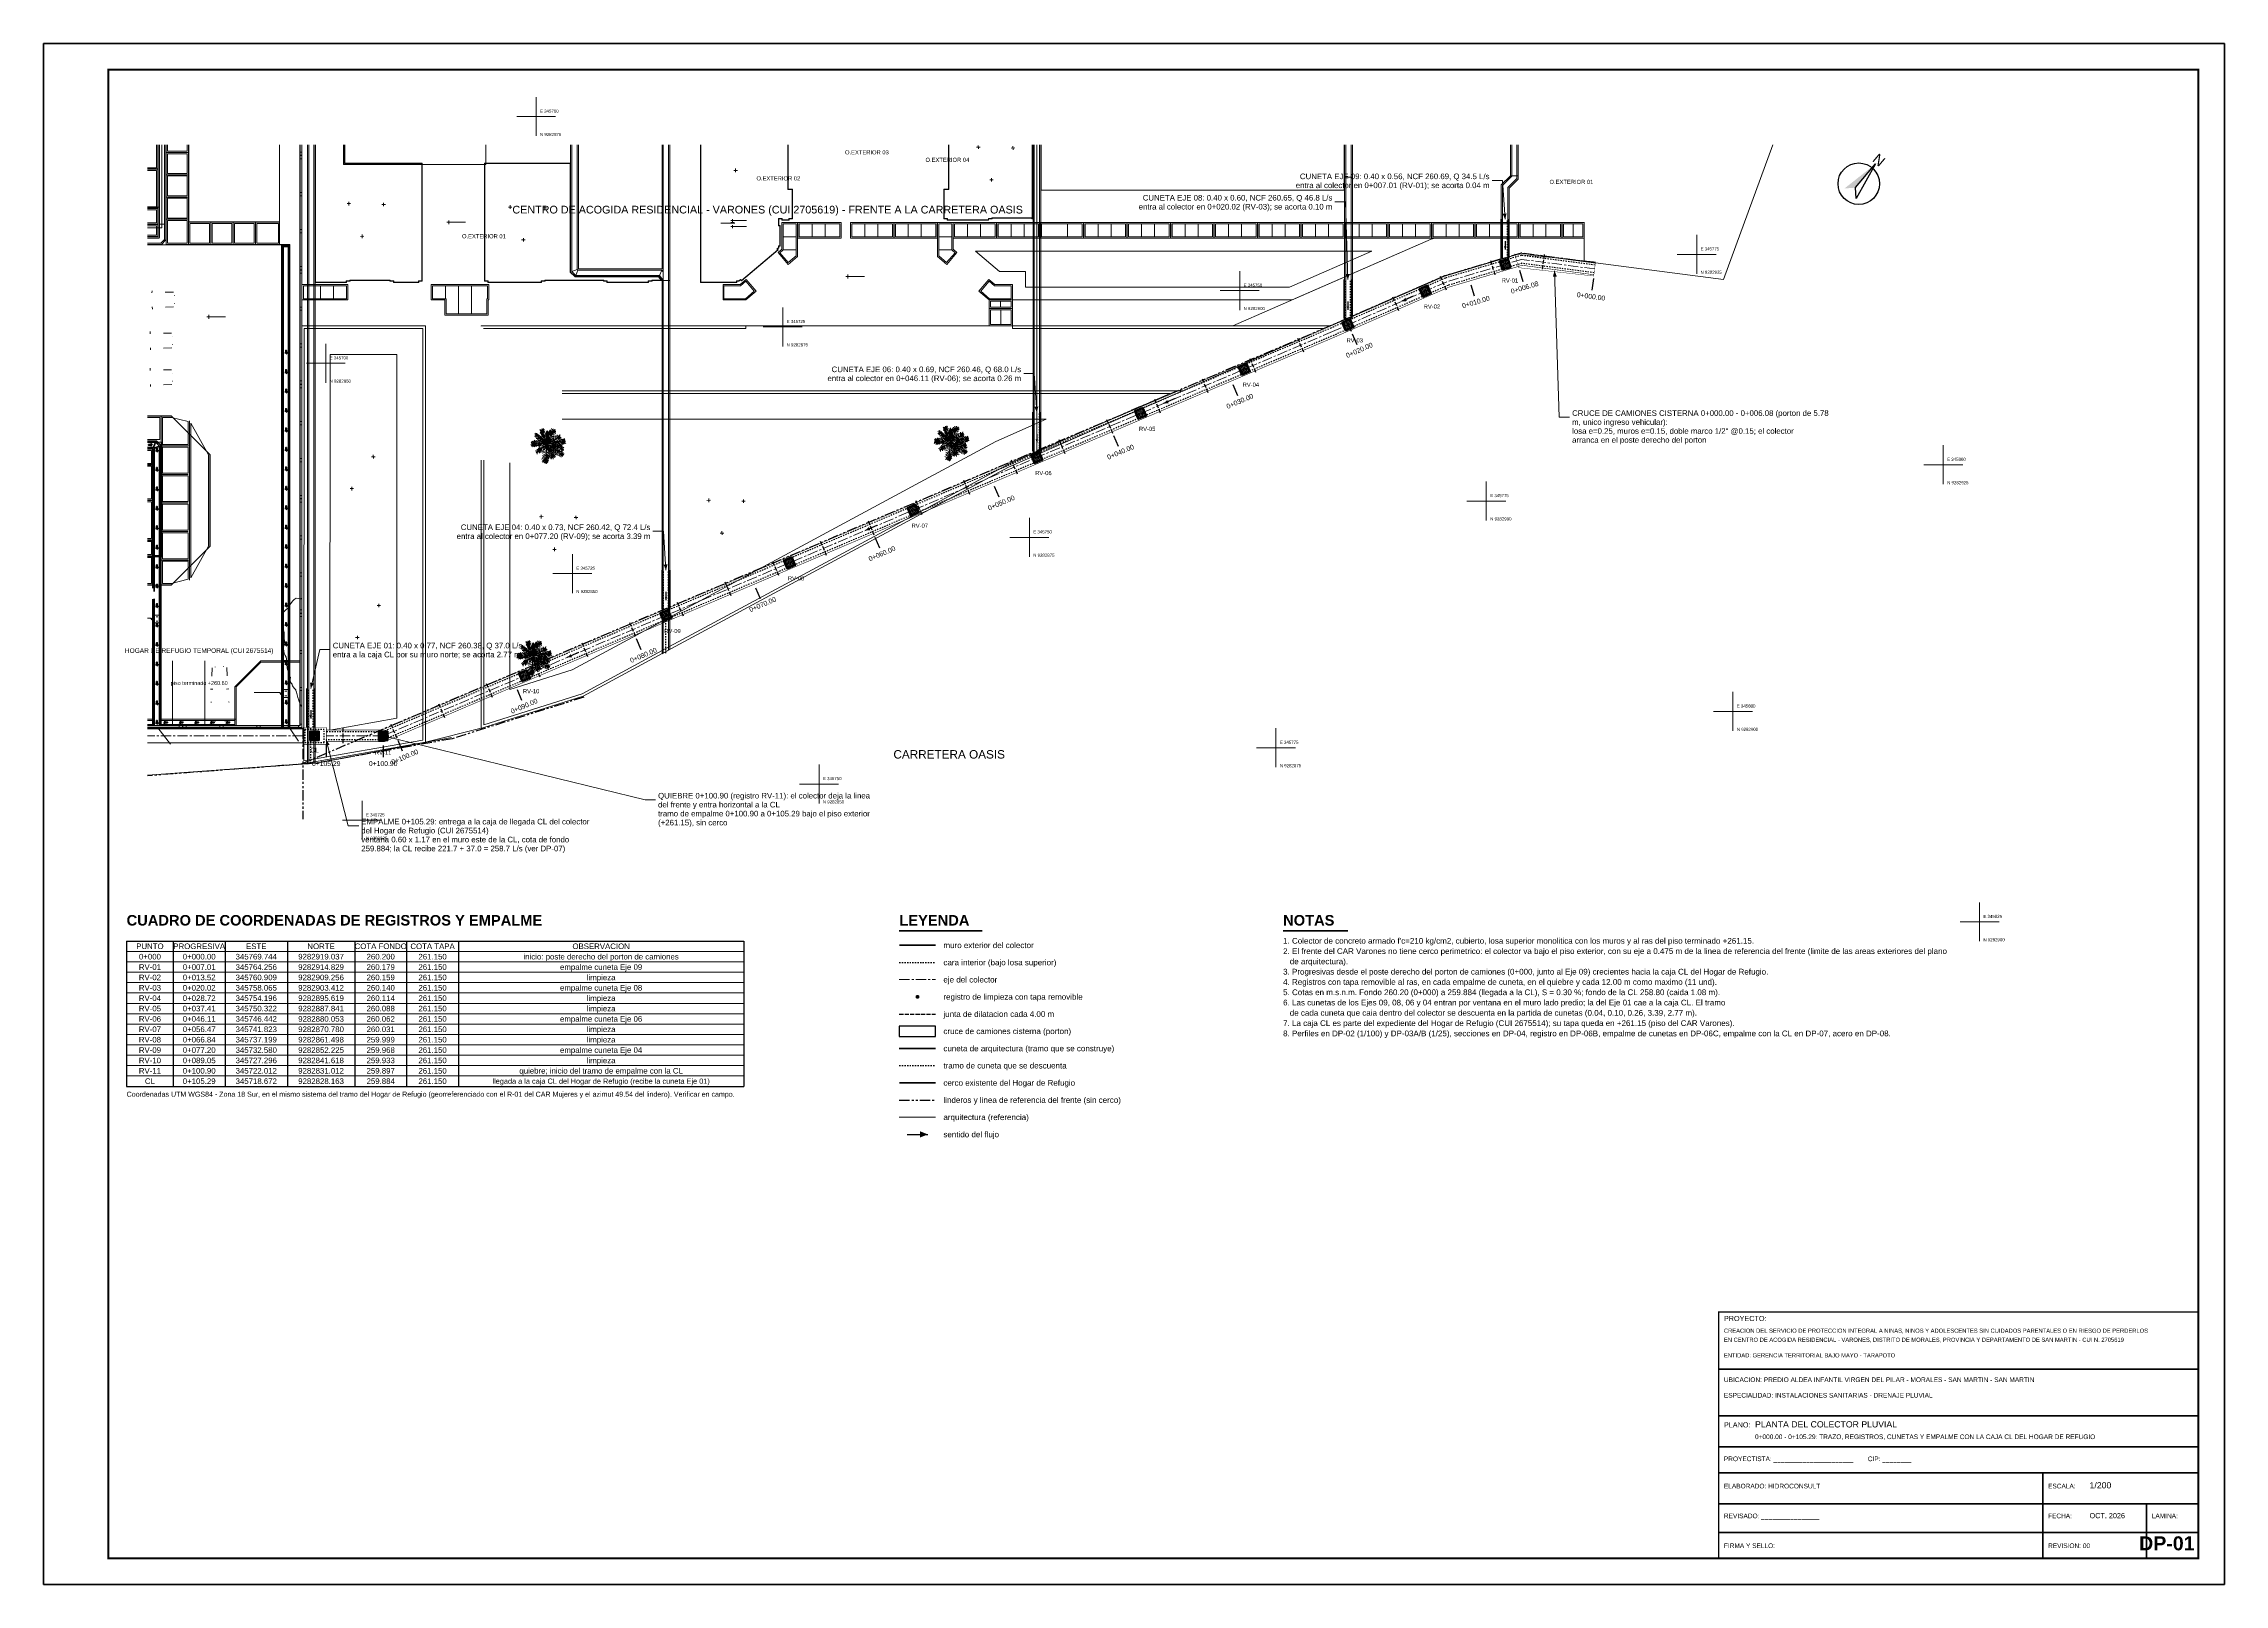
# Model space of a CAD drawing. Header units: metres. Extents: x 349122 to 349453, y 9281252 to 9281971.
# Drawn here: x 349142 to 349310.2, y 9281851.8 to 9281970.6 of the extents above; entities that cross this region are included whole.
import ezdxf
from ezdxf.enums import TextEntityAlignment as Align

# ---------------------------------------------------------------- set-up
doc = ezdxf.new("R2010")
doc.units = ezdxf.units.M
doc.header["$LTSCALE"] = 0.25
for name, pattern in [('CENTER', [5.08, 3.175, -0.635, 0.635, -0.635]), ('DASHED', [1.524, 1.27, -0.254]), ('HIDDEN', [0.375, 0.25, -0.125]), ('PHANTOM', [6.35, 3.175, -0.635, 0.635, -0.635, 0.635, -0.635])]:
    doc.linetypes.add(name, pattern=pattern)
for name, color, linetype, lineweight in [('ARQ-BASE', 8, 'CONTINUOUS', 13), ('ARQ-TEXTO', 8, 'CONTINUOUS', 13), ('CERCO', 14, 'CONTINUOUS', 40), ('CONCRETO', 250, 'CONTINUOUS', 50), ('CONCRETO-OCULTO', 8, 'HIDDEN', 25), ('CUNETA', 3, 'CONTINUOUS', 35), ('EJE-COLECTOR', 1, 'CENTER', 18), ('GRILLA', 9, 'CONTINUOUS', 13), ('LLAMADAS', 30, 'CONTINUOUS', 18), ('MARCO', 7, 'CONTINUOUS', 50), ('MARCO-METALICO', 32, 'CONTINUOUS', 40), ('REGISTRO', 32, 'CONTINUOUS', 35), ('REGISTRO-TAPA', 30, 'CONTINUOUS', 18), ('ROTULO', 7, 'CONTINUOUS', 35), ('TITULOS', 160, 'CONTINUOUS', 35)]:
    doc.layers.add(name, color=color, linetype=linetype, lineweight=lineweight)
for name, color, linetype in [('CRUCE-VEHICULAR', 30, 'CONTINUOUS'), ('CUNETA-OCULTA', 3, 'HIDDEN'), ('FLUJO', 150, 'CONTINUOUS'), ('JUNTAS', 8, 'DASHED'), ('LEYENDA', 7, 'CONTINUOUS'), ('LINDERO', 6, 'PHANTOM'), ('PROGRESIVAS', 5, 'CONTINUOUS'), ('ROTULO-TEXTO', 7, 'CONTINUOUS'), ('TEXTOS', 7, 'CONTINUOUS'), ('TEXTOS-NOTAS', 7, 'CONTINUOUS')]:
    doc.layers.add(name, color=color, linetype=linetype)
doc.styles.get("Standard").update_dxf_attribs({"font": 'arial.ttf'})
doc.styles.add('TITULOS', font='arialbd.ttf')

# ---------------------------------------------------------------- blocks, each defined once
blk = doc.blocks.new('REGISTRO-PLANTA')
at = {"layer": 'MARCO-METALICO'}
blk.add_lwpolyline([(-0.35, -0.35), (0.35, -0.35), (0.35, 0.35), (-0.35, 0.35)], close=True, dxfattribs=at)
for centre in [(-0.12, 0), (0.12, 0)]:
    blk.add_circle(centre, 0.015, dxfattribs=at)
at = {"layer": 'REGISTRO'}
blk.add_lwpolyline([(-0.3, -0.3), (0.3, -0.3), (0.3, 0.3), (-0.3, 0.3)], close=True, dxfattribs=at)
at = {"layer": 'REGISTRO-TAPA'}
for p, q in [((-0.29, 0.2765), (-0.2765, 0.29)), ((-0.29, 0.1632), (-0.1632, 0.29)), ((-0.29, 0.0499), (-0.0499, 0.29)), ((-0.29, -0.0634), (0.0634, 0.29)), ((-0.29, -0.1767), (0.1767, 0.29)), ((-0.29, -0.29), (0.29, 0.29)), ((-0.1767, -0.29), (0.29, 0.1767)), ((-0.0634, -0.29), (0.29, 0.0634)), ((0.0499, -0.29), (0.29, -0.0499)), ((0.1632, -0.29), (0.29, -0.1632)), ((0.2765, -0.29), (0.29, -0.2765))]:
    blk.add_line(p, q, dxfattribs=at)
blk = doc.blocks.new('SIMB-FLECHA')
at = {"layer": 'FLUJO'}
blk.add_lwpolyline([(-4, 0), (4, 0)], dxfattribs=at)
blk.add_solid([(4, 0), (1, 1.2), (1, -1.2)], dxfattribs=at)
blk = doc.blocks.new('SIMB-NORTE')
at = {"layer": 'TEXTOS'}
blk.add_lwpolyline([(0, 10), (3, -5), (0, -2)], close=True, dxfattribs=at)
blk.add_circle((0, 0), 8, dxfattribs=at)
blk.add_solid([(0, 10), (-3, -5), (0, -2)], dxfattribs=at)
blk.add_text('N', height=4, dxfattribs=at).set_placement((0, 12), align=Align.MIDDLE_CENTER)

msp = doc.modelspace()

# ---------------------------------------------------------------- linework, layer by layer
at = {"layer": 'ARQ-BASE'}
msp.add_line((349208, 9281887.81), (349210.8, 9281887.81), dxfattribs=at)
for points in [[(349150.71, 9281961.025), (349150.71, 9281962.79)], [(349150.81, 9281956.674), (349150.81, 9281962.79)], [(349150.81, 9281960.925), (349150.81, 9281962.79)], [(349150.835, 9281962.79), (349150.835, 9281956.674)], [(349150.935, 9281956.675), (349150.935, 9281962.79)], [(349150.935, 9281962.79), (349150.935, 9281956.674)], [(349151.11, 9281962.79), (349151.11, 9281956.374)], [(349151.335, 9281962.79), (349151.335, 9281956.675)], [(349151.335, 9281962.79), (349151.335, 9281956.675)], [(349151.435, 9281962.79), (349151.435, 9281956.675)], [(349151.46, 9281962.79), (349151.46, 9281955.099)], [(349151.56, 9281962.304), (349151.56, 9281962.79)], [(349153.08, 9281962.304), (349151.56, 9281962.304)], [(349153.08, 9281962.79), (349153.08, 9281962.304)], [(349153.18, 9281962.79), (349153.18, 9281955.099)], [(349153.205, 9281956.844), (349153.205, 9281962.79)], [(349161.762, 9281962.79), (349161.762, 9281923.001), (349161, 9281923.001), (349161, 9281955.099), (349160.204, 9281955.099), (349160.205, 9281956.819), (349160.205, 9281957.044), (349160.205, 9281962.79)], [(349160.205, 9281957.044), (349160.205, 9281962.79)], [(349160.205, 9281962.79), (349160.205, 9281956.844)], [(349161.762, 9281962.79), (349161.762, 9281923.001)], [(349161.762, 9281918.001), (349161.762, 9281962.79)], [(349161.762, 9281918.001), (349161.762, 9281962.79)], [(349161.777, 9281917.986), (349161.777, 9281962.79)], [(349161.777, 9281917.986), (349161.777, 9281962.79)], [(349161.907, 9281917.856), (349161.907, 9281962.79)], [(349161.907, 9281917.856), (349161.907, 9281962.79)], [(349161.922, 9281917.841), (349161.922, 9281962.79)], [(349161.922, 9281917.841), (349161.922, 9281962.79)], [(349162.347, 9281962.79), (349162.347, 9281952.024)], [(349162.447, 9281962.79), (349162.447, 9281952.024)], [(349162.847, 9281952.024), (349162.847, 9281962.79)], [(349162.947, 9281962.79), (349162.947, 9281952.024)], [(349162.947, 9281952.174), (349162.947, 9281962.79)], [(349162.972, 9281952.2), (349162.972, 9281962.79)], [(349165.122, 9281961.274), (349165.122, 9281962.79)], [(349165.197, 9281962.79), (349165.197, 9281961.349)], [(349165.222, 9281962.79), (349165.222, 9281961.374)], [(349176.102, 9281962.79), (349176.102, 9281961.274)], [(349182.646, 9281962.79), (349182.646, 9281952.976)], [(349182.746, 9281953.017), (349182.746, 9281962.79)], [(349183.146, 9281962.79), (349183.146, 9281953.183)], [(349183.246, 9281962.79), (349183.246, 9281953.224)], [(349189.697, 9281962.79), (349189.697, 9281953.224)], [(349189.797, 9281962.79), (349189.797, 9281952.983)], [(349189.797, 9281952.324), (349189.797, 9281962.79)], [(349190.197, 9281962.79), (349190.197, 9281952.324)], [(349190.197, 9281962.79), (349190.197, 9281952.324)], [(349190.297, 9281962.79), (349190.297, 9281952.324)], [(349192.657, 9281962.79), (349192.657, 9281952.174)], [(349192.683, 9281962.79), (349192.683, 9281952.2)], [(349199.39, 9281959.339), (349199.39, 9281962.79)], [(349199.415, 9281959.364), (349199.415, 9281962.79)], [(349211.792, 9281959.365), (349211.792, 9281962.79)], [(349211.818, 9281959.34), (349211.818, 9281962.79)], [(349213.957, 9281962.604), (349214.226, 9281962.609)], [(349214.089, 9281962.741), (349214.094, 9281962.472)], [(349216.633, 9281962.539), (349216.902, 9281962.544)], [(349216.765, 9281962.676), (349216.77, 9281962.407)], [(349218.237, 9281962.79), (349218.237, 9281957.15)], [(349218.263, 9281962.79), (349218.263, 9281957.075)], [(349218.312, 9281962.79), (349218.312, 9281938.903)], [(349218.412, 9281962.79), (349218.412, 9281938.817)], [(349218.608, 9281962.79), (349218.612, 9281938.904)], [(349218.812, 9281962.79), (349218.812, 9281938.992)], [(349218.912, 9281962.79), (349218.912, 9281939.036)], [(349218.952, 9281959.301), (349218.952, 9281962.79)], [(349242.302, 9281962.79), (349242.302, 9281959.301)], [(349242.342, 9281960.301), (349242.342, 9281962.79)], [(349242.442, 9281962.79), (349242.442, 9281960.301)], [(349242.842, 9281960.301), (349242.842, 9281962.79)], [(349242.942, 9281960.301), (349242.942, 9281962.79)], [(349255.132, 9281962.79), (349255.132, 9281960.4)], [(349255.232, 9281960.4), (349255.232, 9281962.79)], [(349255.632, 9281962.79), (349255.632, 9281960.4)], [(349255.732, 9281962.79), (349255.732, 9281960.4)], [(349275.377, 9281962.79), (349271.562, 9281952.394)], [(349150, 9281961.025), (349150.71, 9281961.025)], [(349150, 9281960.925), (349150.81, 9281960.925)], [(349150.81, 9281960.899), (349150, 9281960.899)], [(349150.71, 9281960.799), (349150, 9281960.799)], [(349150.71, 9281957.999), (349150.71, 9281960.799)], [(349150.81, 9281957.899), (349150.81, 9281960.899)], [(349151.46, 9281962.204), (349153.18, 9281962.204)], [(349151.56, 9281960.584), (349151.56, 9281962.104)], [(349151.56, 9281962.104), (349153.08, 9281962.104)], [(349153.08, 9281960.584), (349151.56, 9281960.584)], [(349153.08, 9281962.104), (349153.08, 9281960.584)], [(349161.922, 9281961.981), (349161.762, 9281961.981)], [(349161.762, 9281961.981), (349161.762, 9281961.956)], [(349161.762, 9281961.956), (349161.922, 9281961.956)], [(349161.777, 9281961.981), (349161.777, 9281962.231)], [(349161.777, 9281962.231), (349161.907, 9281962.231)], [(349161.907, 9281961.981), (349161.777, 9281961.981)], [(349161.777, 9281961.706), (349161.777, 9281961.956)], [(349161.777, 9281961.956), (349161.907, 9281961.956)], [(349161.907, 9281961.706), (349161.777, 9281961.706)], [(349161.907, 9281962.231), (349161.907, 9281961.981)], [(349161.907, 9281961.956), (349161.907, 9281961.706)], [(349161.922, 9281961.956), (349161.922, 9281961.981)], [(349176.102, 9281961.274), (349165.122, 9281961.274)], [(349165.197, 9281961.349), (349171.176, 9281961.349)], [(349165.222, 9281961.374), (349171.202, 9281961.374)], [(349171.176, 9281961.349), (349171.176, 9281952.3)], [(349171.202, 9281961.374), (349171.202, 9281952.274)], [(349176.002, 9281961.374), (349182.646, 9281961.374)], [(349176.002, 9281952.274), (349176.002, 9281961.374)], [(349176.027, 9281961.349), (349182.621, 9281961.349)], [(349176.027, 9281952.3), (349176.027, 9281961.349)], [(349182.621, 9281961.349), (349182.621, 9281952.965)], [(349182.646, 9281961.374), (349182.646, 9281952.976)], [(349195.239, 9281960.812), (349195.508, 9281960.817)], [(349195.371, 9281960.949), (349195.376, 9281960.68)], [(349151.46, 9281960.484), (349153.18, 9281960.484)], [(349151.56, 9281958.864), (349151.56, 9281960.384)], [(349151.56, 9281960.384), (349153.08, 9281960.384)], [(349153.08, 9281960.384), (349153.08, 9281958.864)], [(349161.777, 9281958.856), (349161.777, 9281959.106)], [(349161.777, 9281959.106), (349161.907, 9281959.106)], [(349161.907, 9281959.106), (349161.907, 9281958.856)], [(349199.74, 9281959.339), (349199.39, 9281959.339)], [(349199.765, 9281959.364), (349199.415, 9281959.364)], [(349199.74, 9281957.1), (349199.74, 9281959.339)], [(349199.765, 9281957.075), (349199.765, 9281959.364)], [(349211.44, 9281957.075), (349211.44, 9281959.365)], [(349211.44, 9281959.365), (349211.792, 9281959.365)], [(349211.465, 9281957.1), (349211.465, 9281959.34)], [(349211.465, 9281959.34), (349211.818, 9281959.34)], [(349214.98, 9281960.082), (349215.249, 9281960.087)], [(349215.112, 9281960.219), (349215.117, 9281959.95)], [(349242.302, 9281959.301), (349218.952, 9281959.301)], [(349242.342, 9281960.301), (349242.442, 9281960.301)], [(349242.342, 9281960.301), (349242.342, 9281949.312)], [(349242.442, 9281960.301), (349242.842, 9281960.301)], [(349242.442, 9281960.301), (349242.442, 9281949.355)], [(349242.842, 9281960.301), (349242.942, 9281960.301)], [(349242.842, 9281960.301), (349242.842, 9281949.53)], [(349242.942, 9281960.301), (349242.942, 9281949.574)], [(349255.132, 9281960.4), (349254.425, 9281959.693)], [(349254.425, 9281959.693), (349254.425, 9281953.979)], [(349255.232, 9281960.359), (349254.525, 9281959.652)], [(349254.525, 9281959.652), (349254.525, 9281954.008)], [(349255.632, 9281960.193), (349254.925, 9281959.486)], [(349254.925, 9281959.486), (349254.925, 9281954.127)], [(349255.732, 9281960.152), (349255.025, 9281959.444)], [(349255.025, 9281959.444), (349255.025, 9281954.157)], [(349255.132, 9281960.4), (349255.232, 9281960.4)], [(349255.232, 9281960.4), (349255.232, 9281960.359)], [(349255.632, 9281960.4), (349255.232, 9281960.4)], [(349255.632, 9281960.4), (349255.632, 9281960.193)], [(349255.632, 9281960.4), (349255.732, 9281960.4)], [(349255.732, 9281960.4), (349255.732, 9281960.152)], [(349150, 9281957.999), (349150.71, 9281957.999)], [(349150, 9281957.975), (349150.935, 9281957.975)], [(349150, 9281957.899), (349150.81, 9281957.899)], [(349150.81, 9281957.874), (349150, 9281957.874)], [(349150.71, 9281957.774), (349150, 9281957.774)], [(349150.71, 9281956.774), (349150.71, 9281957.774)], [(349150.81, 9281956.674), (349150.81, 9281957.874)], [(349151.46, 9281958.764), (349153.18, 9281958.764)], [(349153.08, 9281958.864), (349151.56, 9281958.864)], [(349151.56, 9281957.144), (349151.56, 9281958.664)], [(349151.56, 9281958.664), (349153.08, 9281958.664)], [(349153.08, 9281958.664), (349153.08, 9281957.144)], [(349161.907, 9281958.856), (349161.777, 9281958.856)], [(349165.412, 9281958.253), (349165.681, 9281958.258)], [(349165.544, 9281958.39), (349165.549, 9281958.121)], [(349168.088, 9281958.188), (349168.357, 9281958.193)], [(349168.22, 9281958.325), (349168.225, 9281958.056)], [(349177.848, 9281957.988), (349178.117, 9281957.992)], [(349177.98, 9281958.125), (349177.985, 9281957.855)], [(349180.524, 9281957.922), (349180.793, 9281957.927)], [(349180.656, 9281958.059), (349180.661, 9281957.79)], [(349150, 9281956.774), (349150.71, 9281956.774)], [(349150, 9281956.674), (349150.81, 9281956.674)], [(349150, 9281956.674), (349150.81, 9281956.674)], [(349150, 9281956.65), (349150.81, 9281956.65)], [(349150, 9281956.55), (349150.71, 9281956.55)], [(349151.11, 9281956.374), (349150, 9281956.374)], [(349150.71, 9281955.824), (349150, 9281955.824)], [(349150.81, 9281955.724), (349150, 9281955.724)], [(349150.835, 9281955.699), (349150, 9281955.699)], [(349150.876, 9281955.599), (349150, 9281955.599)], [(349150.71, 9281956.55), (349150.71, 9281955.824)], [(349150.81, 9281956.65), (349150.81, 9281955.724)], [(349150.835, 9281956.674), (349150.835, 9281955.699)], [(349150.876, 9281955.599), (349150.935, 9281955.658)], [(349151.335, 9281956.675), (349150.935, 9281956.675)], [(349150.935, 9281956.674), (349150.935, 9281955.658)], [(349151.335, 9281956.675), (349151.335, 9281955.492)], [(349151.435, 9281956.675), (349151.435, 9281955.451)], [(349151.46, 9281957.044), (349153.18, 9281957.044)], [(349153.08, 9281957.144), (349151.56, 9281957.144)], [(349151.56, 9281955.199), (349151.56, 9281956.944)], [(349151.56, 9281956.944), (349153.08, 9281956.944)], [(349153.08, 9281956.944), (349153.08, 9281955.199)], [(349153.18, 9281956.819), (349160.204, 9281956.819)], [(349153.18, 9281955.099), (349153.18, 9281956.819)], [(349153.18, 9281956.819), (349158.34, 9281956.819)], [(349160.205, 9281956.844), (349153.205, 9281956.844)], [(349153.28, 9281955.199), (349153.28, 9281956.719)], [(349153.28, 9281956.719), (349154.8, 9281956.719)], [(349154.8, 9281956.719), (349154.8, 9281955.199)], [(349154.9, 9281955.099), (349154.9, 9281956.819)], [(349155, 9281955.199), (349155, 9281956.719)], [(349155, 9281956.719), (349156.52, 9281956.719)], [(349156.52, 9281956.719), (349156.52, 9281955.199)], [(349156.62, 9281955.099), (349156.62, 9281956.819)], [(349156.72, 9281955.199), (349156.72, 9281956.719)], [(349156.72, 9281956.719), (349158.24, 9281956.719)], [(349158.24, 9281956.719), (349158.24, 9281955.199)], [(349158.34, 9281955.099), (349158.34, 9281956.819)], [(349158.44, 9281955.199), (349158.44, 9281956.719)], [(349158.44, 9281956.719), (349160.104, 9281956.719)], [(349160.104, 9281956.719), (349160.104, 9281955.199)], [(349160.204, 9281955.099), (349160.205, 9281956.819)], [(349160.204, 9281955.099), (349160.204, 9281956.819)], [(349160.205, 9281956.819), (349160.205, 9281957.044)], [(349161.777, 9281956.006), (349161.777, 9281956.256)], [(349161.777, 9281956.256), (349161.907, 9281956.256)], [(349161.907, 9281956.006), (349161.777, 9281956.006)], [(349161.78, 9281955.099), (349161.78, 9281956.819)], [(349161.907, 9281956.256), (349161.907, 9281956.006)], [(349166.435, 9281955.731), (349166.704, 9281955.736)], [(349166.567, 9281955.868), (349166.572, 9281955.599)], [(349173.092, 9281956.813), (349174.542, 9281956.813)], [(349173.242, 9281956.663), (349173.242, 9281956.963)], [(349179.003, 9281955.602), (349179.008, 9281955.333)], [(349195.317, 9281956.758), (349194.237, 9281956.758)], [(349195.017, 9281956.956), (349196.217, 9281956.956)], [(349195.017, 9281956.8), (349195.257, 9281956.8)], [(349195.137, 9281956.758), (349195.017, 9281956.8)], [(349195.017, 9281956.479), (349196.217, 9281956.479)], [(349195.137, 9281957.064), (349195.137, 9281956.8)], [(349195.257, 9281956.8), (349195.137, 9281956.758)], [(349195.137, 9281956.599), (349195.137, 9281956.359)], [(349198.672, 9281956.55), (349198.672, 9281957.1)], [(349198.672, 9281957.1), (349198.973, 9281957.1)], [(349198.773, 9281956.55), (349198.672, 9281956.55)], [(349198.697, 9281956.575), (349198.697, 9281957.075)], [(349198.697, 9281957.075), (349198.947, 9281957.075)], [(349198.798, 9281956.575), (349198.697, 9281956.575)], [(349198.773, 9281955.004), (349198.773, 9281956.55)], [(349198.798, 9281954.979), (349198.798, 9281956.575)], [(349198.947, 9281957.075), (349198.947, 9281956.975)], [(349198.947, 9281956.975), (349199.515, 9281956.975)], [(349200.148, 9281956.79), (349198.948, 9281956.79)], [(349198.948, 9281956.79), (349198.948, 9281954.729)], [(349198.973, 9281957.1), (349198.973, 9281957)], [(349198.973, 9281957), (349199.49, 9281957)], [(349200.048, 9281956.69), (349199.048, 9281956.69)], [(349199.048, 9281956.69), (349199.048, 9281954.682)], [(349199.048, 9281955.69), (349200.048, 9281955.69)], [(349199.49, 9281957), (349199.49, 9281957.1)], [(349199.49, 9281957.1), (349199.74, 9281957.1)], [(349199.515, 9281956.975), (349199.515, 9281957.075)], [(349199.515, 9281957.075), (349199.765, 9281957.075)], [(349200.048, 9281954.216), (349200.048, 9281956.69)], [(349200.148, 9281954.169), (349200.148, 9281956.79)], [(349203.503, 9281956.79), (349200.173, 9281956.79)], [(349200.173, 9281956.79), (349200.173, 9281955.59)], [(349200.173, 9281955.59), (349203.503, 9281955.59)], [(349203.403, 9281956.69), (349200.273, 9281956.69)], [(349200.273, 9281956.69), (349200.273, 9281955.69)], [(349200.273, 9281955.69), (349203.403, 9281955.69)], [(349201.273, 9281956.69), (349201.273, 9281955.69)], [(349202.273, 9281956.69), (349202.273, 9281955.69)], [(349203.403, 9281955.69), (349203.403, 9281956.69)], [(349203.503, 9281955.59), (349203.503, 9281956.79)], [(349207.567, 9281956.79), (349204.237, 9281956.79)], [(349204.237, 9281956.79), (349204.237, 9281955.59)], [(349204.237, 9281955.59), (349207.567, 9281955.59)], [(349207.467, 9281956.69), (349204.337, 9281956.69)], [(349204.337, 9281956.69), (349204.337, 9281955.69)], [(349204.337, 9281955.69), (349207.467, 9281955.69)], [(349205.337, 9281956.69), (349205.337, 9281955.69)], [(349206.337, 9281956.69), (349206.337, 9281955.69)], [(349207.467, 9281955.69), (349207.467, 9281956.69)], [(349207.567, 9281955.59), (349207.567, 9281956.79)], [(349210.922, 9281956.79), (349207.592, 9281956.79)], [(349207.592, 9281956.79), (349207.592, 9281955.59)], [(349207.592, 9281955.59), (349210.922, 9281955.59)], [(349210.822, 9281956.69), (349207.692, 9281956.69)], [(349207.692, 9281956.69), (349207.692, 9281955.69)], [(349207.692, 9281955.69), (349210.822, 9281955.69)], [(349208.692, 9281956.69), (349208.692, 9281955.69)], [(349209.692, 9281956.69), (349209.692, 9281955.69)], [(349210.822, 9281955.69), (349210.822, 9281956.69)], [(349210.922, 9281955.59), (349210.922, 9281956.79)], [(349210.942, 9281954.169), (349210.942, 9281956.79)], [(349210.942, 9281956.79), (349212.142, 9281956.79)], [(349211.042, 9281954.216), (349211.042, 9281956.69)], [(349211.042, 9281956.69), (349212.042, 9281956.69)], [(349212.042, 9281955.69), (349211.042, 9281955.69)], [(349211.69, 9281957.075), (349211.44, 9281957.075)], [(349211.715, 9281957.1), (349211.465, 9281957.1)], [(349211.69, 9281956.975), (349211.69, 9281957.075)], [(349214.89, 9281956.975), (349211.69, 9281956.975)], [(349211.715, 9281957), (349211.715, 9281957.1)], [(349214.865, 9281957), (349211.715, 9281957)], [(349212.042, 9281956.69), (349212.042, 9281954.682)], [(349212.142, 9281956.79), (349212.142, 9281954.729)], [(349215.492, 9281956.79), (349212.162, 9281956.79)], [(349212.162, 9281956.79), (349212.162, 9281955.59)], [(349212.162, 9281955.59), (349215.492, 9281955.59)], [(349215.392, 9281956.69), (349212.262, 9281956.69)], [(349212.262, 9281956.69), (349212.262, 9281955.69)], [(349212.262, 9281955.69), (349215.392, 9281955.69)], [(349213.262, 9281956.69), (349213.262, 9281955.69)], [(349214.262, 9281956.69), (349214.262, 9281955.69)], [(349215.14, 9281957.1), (349214.865, 9281957.1)], [(349214.865, 9281957.1), (349214.865, 9281957)], [(349215.165, 9281957.075), (349214.89, 9281957.075)], [(349214.89, 9281957.075), (349214.89, 9281956.975)], [(349218.237, 9281957.15), (349215.14, 9281957.15)], [(349215.14, 9281957.15), (349215.14, 9281957.1)], [(349218.225, 9281957.125), (349215.165, 9281957.125)], [(349215.165, 9281957.125), (349215.165, 9281957.075)], [(349215.392, 9281955.69), (349215.392, 9281956.69)], [(349215.492, 9281955.59), (349215.492, 9281956.79)], [(349218.847, 9281956.79), (349215.517, 9281956.79)], [(349215.517, 9281956.79), (349215.517, 9281955.59)], [(349215.517, 9281955.59), (349218.847, 9281955.59)], [(349218.747, 9281956.69), (349215.617, 9281956.69)], [(349215.617, 9281956.69), (349215.617, 9281955.69)], [(349215.617, 9281955.69), (349218.747, 9281955.69)], [(349216.617, 9281956.69), (349216.617, 9281955.69)], [(349217.617, 9281956.69), (349217.617, 9281955.69)], [(349218.225, 9281957.119), (349218.225, 9281957.125)], [(349218.225, 9281957.075), (349218.225, 9281957.119)], [(349218.263, 9281957.075), (349218.225, 9281957.075)], [(349218.747, 9281955.69), (349218.747, 9281956.69)], [(349218.847, 9281955.59), (349218.847, 9281956.79)], [(349222.202, 9281956.79), (349218.872, 9281956.79)], [(349218.872, 9281956.79), (349218.872, 9281955.59)], [(349218.872, 9281955.59), (349222.202, 9281955.59)], [(349222.102, 9281956.69), (349218.972, 9281956.69)], [(349218.972, 9281956.69), (349218.972, 9281955.69)], [(349218.972, 9281955.69), (349222.102, 9281955.69)], [(349220.972, 9281956.69), (349220.972, 9281955.69)], [(349222.102, 9281955.69), (349222.102, 9281956.69)], [(349222.112, 9281956.69), (349222.112, 9281955.69)], [(349222.202, 9281955.59), (349222.202, 9281956.79)], [(349225.557, 9281956.79), (349222.227, 9281956.79)], [(349222.227, 9281956.79), (349222.227, 9281955.59)], [(349222.227, 9281955.59), (349225.557, 9281955.59)], [(349225.457, 9281956.69), (349222.327, 9281956.69)], [(349222.327, 9281956.69), (349222.327, 9281955.69)], [(349222.327, 9281955.69), (349225.457, 9281955.69)], [(349223.327, 9281956.69), (349223.327, 9281955.69)], [(349224.327, 9281956.69), (349224.327, 9281955.69)], [(349225.457, 9281955.69), (349225.457, 9281956.69)], [(349225.557, 9281955.59), (349225.557, 9281956.79)], [(349228.912, 9281956.79), (349225.582, 9281956.79)], [(349225.582, 9281956.79), (349225.582, 9281955.59)], [(349225.582, 9281955.59), (349228.912, 9281955.59)], [(349228.812, 9281956.69), (349225.682, 9281956.69)], [(349225.682, 9281956.69), (349225.682, 9281955.69)], [(349225.682, 9281955.69), (349228.812, 9281955.69)], [(349226.682, 9281956.69), (349226.682, 9281955.69)], [(349227.682, 9281956.69), (349227.682, 9281955.69)], [(349228.812, 9281955.69), (349228.812, 9281956.69)], [(349228.912, 9281955.59), (349228.912, 9281956.79)], [(349232.267, 9281956.79), (349228.937, 9281956.79)], [(349228.937, 9281956.79), (349228.937, 9281955.59)], [(349228.937, 9281955.59), (349232.267, 9281955.59)], [(349232.167, 9281956.69), (349229.037, 9281956.69)], [(349229.037, 9281956.69), (349229.037, 9281955.69)], [(349229.037, 9281955.69), (349232.167, 9281955.69)], [(349230.037, 9281956.69), (349230.037, 9281955.69)], [(349231.037, 9281956.69), (349231.037, 9281955.69)], [(349232.167, 9281955.69), (349232.167, 9281956.69)], [(349232.267, 9281955.59), (349232.267, 9281956.79)], [(349235.622, 9281956.79), (349232.292, 9281956.79)], [(349232.292, 9281956.79), (349232.292, 9281955.59)], [(349232.292, 9281955.59), (349235.622, 9281955.59)], [(349235.522, 9281956.69), (349232.392, 9281956.69)], [(349232.392, 9281956.69), (349232.392, 9281955.69)], [(349232.392, 9281955.69), (349235.522, 9281955.69)], [(349233.392, 9281956.69), (349233.392, 9281955.69)], [(349234.392, 9281956.69), (349234.392, 9281955.69)], [(349235.522, 9281955.69), (349235.522, 9281956.69)], [(349235.622, 9281955.59), (349235.622, 9281956.79)], [(349238.977, 9281956.79), (349235.647, 9281956.79)], [(349235.647, 9281956.79), (349235.647, 9281955.59)], [(349235.647, 9281955.59), (349238.977, 9281955.59)], [(349238.877, 9281956.69), (349235.747, 9281956.69)], [(349235.747, 9281956.69), (349235.747, 9281955.69)], [(349235.747, 9281955.69), (349238.877, 9281955.69)], [(349236.747, 9281956.69), (349236.747, 9281955.69)], [(349237.747, 9281956.69), (349237.747, 9281955.69)], [(349238.877, 9281955.69), (349238.877, 9281956.69)], [(349238.977, 9281955.59), (349238.977, 9281956.79)], [(349242.332, 9281956.79), (349239.002, 9281956.79)], [(349239.002, 9281956.79), (349239.002, 9281955.59)], [(349239.002, 9281955.59), (349242.332, 9281955.59)], [(349242.232, 9281956.69), (349239.102, 9281956.69)], [(349239.102, 9281956.69), (349239.102, 9281955.69)], [(349239.102, 9281955.69), (349242.232, 9281955.69)], [(349240.102, 9281956.69), (349240.102, 9281955.69)], [(349241.102, 9281956.69), (349241.102, 9281955.69)], [(349242.232, 9281955.69), (349242.232, 9281956.69)], [(349242.332, 9281955.59), (349242.332, 9281956.79)], [(349245.687, 9281956.79), (349242.357, 9281956.79)], [(349242.357, 9281956.79), (349242.357, 9281955.59)], [(349242.357, 9281955.59), (349245.687, 9281955.59)], [(349245.587, 9281956.69), (349242.457, 9281956.69)], [(349242.457, 9281956.69), (349242.457, 9281955.69)], [(349242.457, 9281955.69), (349245.587, 9281955.69)], [(349243.457, 9281956.69), (349243.457, 9281955.69)], [(349244.457, 9281956.69), (349244.457, 9281955.69)], [(349245.587, 9281955.69), (349245.587, 9281956.69)], [(349245.687, 9281955.59), (349245.687, 9281956.79)], [(349249.042, 9281956.79), (349245.712, 9281956.79)], [(349245.712, 9281956.79), (349245.712, 9281955.59)], [(349245.712, 9281955.59), (349249.042, 9281955.59)], [(349248.942, 9281956.69), (349245.812, 9281956.69)], [(349245.812, 9281956.69), (349245.812, 9281955.69)], [(349245.812, 9281955.69), (349248.942, 9281955.69)], [(349246.812, 9281956.69), (349246.812, 9281955.69)], [(349247.812, 9281956.69), (349247.812, 9281955.69)], [(349248.942, 9281955.69), (349248.942, 9281956.69)], [(349249.314, 9281955.59), (349249.027, 9281955.505)], [(349249.314, 9281955.59), (349249.027, 9281955.505)], [(349249.042, 9281955.59), (349249.042, 9281956.79)], [(349252.397, 9281956.79), (349249.067, 9281956.79)], [(349249.067, 9281956.79), (349249.067, 9281955.59)], [(349249.067, 9281955.59), (349252.397, 9281955.59)], [(349252.297, 9281956.69), (349249.167, 9281956.69)], [(349249.167, 9281956.69), (349249.167, 9281955.69)], [(349249.167, 9281955.69), (349252.297, 9281955.69)], [(349260.821, 9281955.59), (349249.314, 9281955.59)], [(349250.167, 9281956.69), (349250.167, 9281955.69)], [(349251.167, 9281956.69), (349251.167, 9281955.69)], [(349252.297, 9281955.69), (349252.297, 9281956.69)], [(349252.397, 9281955.59), (349252.397, 9281956.79)], [(349255.752, 9281956.79), (349252.422, 9281956.79)], [(349252.422, 9281956.79), (349252.422, 9281955.59)], [(349252.422, 9281955.59), (349255.752, 9281955.59)], [(349255.652, 9281956.69), (349252.522, 9281956.69)], [(349252.522, 9281956.69), (349252.522, 9281955.69)], [(349252.522, 9281955.69), (349255.652, 9281955.69)], [(349253.522, 9281956.69), (349253.522, 9281955.69)], [(349254.522, 9281956.69), (349254.522, 9281955.69)], [(349255.652, 9281955.69), (349255.652, 9281956.69)], [(349255.752, 9281955.59), (349255.752, 9281956.79)], [(349259.107, 9281956.79), (349255.777, 9281956.79)], [(349255.777, 9281956.79), (349255.777, 9281955.59)], [(349255.777, 9281955.59), (349259.107, 9281955.59)], [(349259.007, 9281956.69), (349255.877, 9281956.69)], [(349255.877, 9281956.69), (349255.877, 9281955.69)], [(349255.877, 9281955.69), (349259.007, 9281955.69)], [(349256.877, 9281956.69), (349256.877, 9281955.69)], [(349257.877, 9281956.69), (349257.877, 9281955.69)], [(349259.007, 9281955.69), (349259.007, 9281956.69)], [(349259.107, 9281955.59), (349259.107, 9281956.79)], [(349260.821, 9281956.79), (349259.132, 9281956.79)], [(349259.132, 9281956.79), (349259.132, 9281955.59)], [(349259.132, 9281955.59), (349260.821, 9281955.59)], [(349260.721, 9281956.69), (349259.232, 9281956.69)], [(349259.232, 9281956.69), (349259.232, 9281955.69)], [(349259.232, 9281955.69), (349260.721, 9281955.69)], [(349259.977, 9281956.69), (349259.977, 9281955.69)], [(349260.721, 9281955.69), (349260.721, 9281956.69)], [(349260.821, 9281956.825), (349260.821, 9281953.802)], [(349260.821, 9281955.59), (349260.821, 9281956.79)], [(349260.821, 9281953.802), (349260.821, 9281955.59)], [(349151.042, 9281955.199), (349150, 9281955.199)], [(349151.083, 9281955.099), (349150, 9281955.099)], [(349161, 9281955.074), (349150, 9281955.074)], [(349150, 9281918.001), (349156.759, 9281918.001), (349156.759, 9281921.001), (349158.759, 9281923.001), (349161, 9281923.001), (349161, 9281955.074), (349150, 9281955.074)], [(349151.042, 9281955.199), (349151.335, 9281955.492)], [(349151.083, 9281955.099), (349151.435, 9281955.451)], [(349151.46, 9281955.099), (349153.18, 9281955.099)], [(349153.08, 9281955.199), (349151.56, 9281955.199)], [(349160.204, 9281955.099), (349153.18, 9281955.099)], [(349154.8, 9281955.199), (349153.28, 9281955.199)], [(349156.52, 9281955.199), (349155, 9281955.199)], [(349158.24, 9281955.199), (349156.72, 9281955.199)], [(349160.104, 9281955.199), (349158.44, 9281955.199)], [(349161, 9281955.099), (349160.204, 9281955.099)], [(349160.375, 9281955.049), (349160.375, 9281923.001)], [(349160.975, 9281955.049), (349160.375, 9281955.049)], [(349160.475, 9281954.949), (349160.475, 9281923.001)], [(349160.875, 9281954.949), (349160.475, 9281954.949)], [(349160.475, 9281923.001), (349160.475, 9281954.949)], [(349160.475, 9281954.949), (349160.875, 9281954.949)], [(349160.875, 9281954.949), (349160.875, 9281923.001)], [(349160.875, 9281954.949), (349160.875, 9281923.001)], [(349160.975, 9281955.049), (349160.975, 9281923.001)], [(349161, 9281923.001), (349161, 9281955.099)], [(349161, 9281923.001), (349161, 9281955.074)], [(349178.871, 9281955.465), (349179.14, 9281955.47)], [(349195.82, 9281952.3), (349198.66, 9281954.683)], [(349195.823, 9281952.336), (349198.624, 9281954.686)], [(349198.56, 9281954.763), (349198.673, 9281954.857)], [(349198.624, 9281954.686), (349198.56, 9281954.763)], [(349198.596, 9281954.76), (349198.698, 9281954.845)], [(349198.66, 9281954.683), (349198.596, 9281954.76)], [(349198.948, 9281954.729), (349198.655, 9281954.483)], [(349198.655, 9281954.483), (349199.427, 9281953.564)], [(349198.673, 9281954.857), (349198.673, 9281955.004)], [(349198.673, 9281955.004), (349198.773, 9281955.004)], [(349198.698, 9281954.845), (349198.698, 9281954.979)], [(349198.698, 9281954.979), (349198.798, 9281954.979)], [(349199.048, 9281954.682), (349198.796, 9281954.471)], [(349198.796, 9281954.471), (349199.439, 9281953.705)], [(349199.048, 9281954.682), (349200.048, 9281954.682)], [(349199.427, 9281953.564), (349200.148, 9281954.169)], [(349199.439, 9281953.705), (349200.048, 9281954.216)], [(349211.664, 9281953.564), (349210.942, 9281954.169)], [(349212.042, 9281954.682), (349211.042, 9281954.682)], [(349211.651, 9281953.705), (349211.042, 9281954.216)], [(349212.294, 9281954.471), (349211.651, 9281953.705)], [(349212.435, 9281954.483), (349211.664, 9281953.564)], [(349212.042, 9281954.682), (349212.294, 9281954.471)], [(349212.142, 9281954.729), (349212.435, 9281954.483)], [(349213.864, 9281954.59), (349244.433, 9281954.589)], [(349215.729, 9281953.024), (349213.864, 9281954.59)], [(349249.027, 9281955.505), (349233.727, 9281948.824)], [(349244.433, 9281954.589), (349238.096, 9281951.823)], [(349249.027, 9281955.505), (349238.306, 9281950.824)], [(349250.059, 9281952.682), (349255.964, 9281954.438)], [(349255.964, 9281954.438), (349250.059, 9281952.682)], [(349254.425, 9281953.979), (349255.025, 9281954.157)], [(349255.964, 9281954.438), (349260.821, 9281953.802)], [(349271.562, 9281952.394), (349255.964, 9281954.438)], [(349161.922, 9281953.156), (349161.762, 9281953.156)], [(349161.762, 9281953.156), (349161.762, 9281953.131)], [(349161.762, 9281953.131), (349161.922, 9281953.131)], [(349161.777, 9281953.156), (349161.777, 9281953.406)], [(349161.777, 9281953.406), (349161.907, 9281953.406)], [(349161.907, 9281953.156), (349161.777, 9281953.156)], [(349161.777, 9281952.881), (349161.777, 9281953.131)], [(349161.777, 9281953.131), (349161.907, 9281953.131)], [(349161.907, 9281952.881), (349161.777, 9281952.881)], [(349161.907, 9281953.406), (349161.907, 9281953.156)], [(349161.907, 9281953.131), (349161.907, 9281952.881)], [(349161.922, 9281953.131), (349161.922, 9281953.156)], [(349165.371, 9281952.174), (349162.947, 9281952.174)], [(349165.346, 9281952.2), (349162.972, 9281952.2)], [(349165.621, 9281952.299), (349165.346, 9281952.3)], [(349165.346, 9281952.3), (349165.346, 9281952.2)], [(349165.646, 9281952.274), (349165.371, 9281952.274)], [(349165.371, 9281952.274), (349165.371, 9281952.174)], [(349168.732, 9281952.35), (349165.621, 9281952.35)], [(349165.621, 9281952.35), (349165.621, 9281952.299)], [(349168.706, 9281952.324), (349165.646, 9281952.324)], [(349165.646, 9281952.324), (349165.646, 9281952.274)], [(349168.706, 9281952.274), (349168.706, 9281952.324)], [(349168.976, 9281952.274), (349168.706, 9281952.274)], [(349168.732, 9281952.3), (349168.732, 9281952.35)], [(349169.002, 9281952.3), (349168.732, 9281952.3)], [(349168.976, 9281952.174), (349168.976, 9281952.274)], [(349170.952, 9281952.174), (349168.976, 9281952.174)], [(349169.002, 9281952.2), (349169.002, 9281952.3)], [(349170.926, 9281952.2), (349169.002, 9281952.2)], [(349171.176, 9281952.3), (349170.926, 9281952.3)], [(349170.926, 9281952.3), (349170.926, 9281952.2)], [(349171.202, 9281952.274), (349170.952, 9281952.274)], [(349170.952, 9281952.274), (349170.952, 9281952.174)], [(349176.252, 9281952.274), (349176.002, 9281952.274)], [(349176.277, 9281952.3), (349176.027, 9281952.3)], [(349176.252, 9281952.174), (349176.252, 9281952.274)], [(349180.407, 9281952.174), (349176.252, 9281952.174)], [(349176.277, 9281952.2), (349176.277, 9281952.3)], [(349180.381, 9281952.2), (349176.277, 9281952.2)], [(349180.651, 9281952.3), (349180.381, 9281952.3)], [(349180.381, 9281952.3), (349180.381, 9281952.2)], [(349180.677, 9281952.274), (349180.407, 9281952.274)], [(349180.407, 9281952.274), (349180.407, 9281952.174)], [(349185.206, 9281952.35), (349180.651, 9281952.35)], [(349180.651, 9281952.35), (349180.651, 9281952.3)], [(349185.18, 9281952.324), (349180.677, 9281952.324)], [(349180.677, 9281952.324), (349180.677, 9281952.274)], [(349182.621, 9281952.965), (349182.987, 9281952.599)], [(349182.646, 9281952.976), (349182.998, 9281952.624)], [(349182.646, 9281952.976), (349182.998, 9281952.624)], [(349183.146, 9281953.183), (349182.746, 9281953.017)], [(349182.746, 9281953.017), (349183.146, 9281953.183)], [(349182.746, 9281953.017), (349183.039, 9281952.724)], [(349183.039, 9281952.724), (349182.746, 9281953.017)], [(349182.987, 9281952.599), (349189.434, 9281952.599)], [(349182.998, 9281952.624), (349189.446, 9281952.624)], [(349182.998, 9281952.624), (349189.446, 9281952.624)], [(349183.205, 9281953.124), (349183.039, 9281952.724)], [(349183.205, 9281953.124), (349183.039, 9281952.724)], [(349183.039, 9281952.724), (349189.492, 9281952.724)], [(349183.039, 9281952.724), (349189.492, 9281952.724)], [(349183.146, 9281953.183), (349183.205, 9281953.124)], [(349183.146, 9281953.183), (349183.205, 9281953.124)], [(349183.146, 9281953.183), (349183.205, 9281953.124)], [(349183.205, 9281953.124), (349189.679, 9281953.124)], [(349189.679, 9281953.124), (349183.205, 9281953.124)], [(349183.246, 9281953.224), (349189.697, 9281953.224)], [(349185.18, 9281952.274), (349185.18, 9281952.324)], [(349185.45, 9281952.274), (349185.18, 9281952.274)], [(349185.206, 9281952.3), (349185.206, 9281952.35)], [(349185.476, 9281952.3), (349185.206, 9281952.3)], [(349185.45, 9281952.174), (349185.45, 9281952.274)], [(349188.65, 9281952.174), (349185.45, 9281952.174)], [(349185.476, 9281952.2), (349185.476, 9281952.3)], [(349188.625, 9281952.2), (349185.476, 9281952.2)], [(349188.9, 9281952.3), (349188.625, 9281952.3)], [(349188.625, 9281952.3), (349188.625, 9281952.2)], [(349188.925, 9281952.275), (349188.65, 9281952.274)], [(349188.65, 9281952.274), (349188.65, 9281952.174)], [(349189.642, 9281952.35), (349188.9, 9281952.35)], [(349188.9, 9281952.35), (349188.9, 9281952.3)], [(349189.697, 9281952.324), (349188.925, 9281952.324)], [(349188.925, 9281952.324), (349188.925, 9281952.275)], [(349189.434, 9281952.599), (349189.642, 9281952.35)], [(349189.697, 9281952.324), (349189.446, 9281952.624)], [(349189.446, 9281952.624), (349189.697, 9281952.324)], [(349189.492, 9281952.724), (349189.679, 9281953.124)], [(349189.492, 9281952.724), (349189.679, 9281953.124)], [(349189.797, 9281952.361), (349189.492, 9281952.724)], [(349189.797, 9281952.361), (349189.492, 9281952.724)], [(349189.797, 9281952.983), (349189.679, 9281953.124)], [(349189.679, 9281953.124), (349189.797, 9281952.983)], [(349189.697, 9281952.48), (349189.697, 9281923.898)], [(349189.697, 9281952.324), (349190.297, 9281952.324)], [(349189.797, 9281952.983), (349189.797, 9281952.361)], [(349189.797, 9281952.361), (349189.797, 9281952.324)], [(349189.797, 9281952.324), (349189.797, 9281923.603)], [(349190.197, 9281952.324), (349189.797, 9281952.324)], [(349190.197, 9281952.324), (349190.197, 9281923.818)], [(349190.297, 9281952.324), (349190.297, 9281923.872)], [(349192.657, 9281952.174), (349195.455, 9281952.174)], [(349192.683, 9281952.2), (349195.43, 9281952.2)], [(349195.43, 9281952.2), (349195.43, 9281952.3)], [(349195.43, 9281952.3), (349195.625, 9281952.3)], [(349195.455, 9281952.174), (349195.455, 9281952.274)], [(349195.455, 9281952.274), (349195.634, 9281952.274)], [(349195.625, 9281952.3), (349195.759, 9281952.412)], [(349195.634, 9281952.274), (349195.756, 9281952.377)], [(349196.185, 9281952.41), (349195.725, 9281952.024)], [(349195.756, 9281952.377), (349195.82, 9281952.3)], [(349195.759, 9281952.412), (349195.823, 9281952.336)], [(349196.173, 9281952.269), (349195.762, 9281951.924)], [(349196.815, 9281951.503), (349196.173, 9281952.269)], [(349196.956, 9281951.491), (349196.185, 9281952.41)], [(349203.876, 9281952.639), (349205.326, 9281952.639)], [(349204.026, 9281952.489), (349204.026, 9281952.789)], [(349214.134, 9281951.491), (349214.905, 9281952.41)], [(349214.275, 9281951.503), (349214.918, 9281952.269)], [(349214.905, 9281952.41), (349215.365, 9281952.024)], [(349214.918, 9281952.269), (349215.329, 9281951.924)], [(349217.734, 9281953.023), (349215.729, 9281953.024)], [(349217.734, 9281951.823), (349217.734, 9281953.023)], [(349250.059, 9281952.682), (349241.223, 9281948.824)], [(349244.416, 9281950.218), (349248.964, 9281952.203)], [(349248.964, 9281952.203), (349250.059, 9281952.682)], [(349150.359, 9281951.363), (349150.372, 9281951.537)], [(349151.38, 9281951.428), (349152.009, 9281951.414)], [(349152.072, 9281951.165), (349152.094, 9281951.166)], [(349152.082, 9281950.541), (349152.103, 9281950.542)], [(349165.459, 9281952.024), (349161.922, 9281952.024)], [(349161.922, 9281952.024), (349161.922, 9281950.824)], [(349161.922, 9281950.824), (349165.459, 9281950.824)], [(349165.359, 9281951.924), (349162.039, 9281951.924)], [(349162.039, 9281951.924), (349162.039, 9281950.924)], [(349162.039, 9281950.924), (349165.359, 9281950.924)], [(349162.347, 9281952.024), (349162.347, 9281948.825)], [(349162.447, 9281952.024), (349162.447, 9281948.825)], [(349162.447, 9281952.024), (349162.847, 9281952.024)], [(349162.847, 9281952.024), (349162.847, 9281948.825)], [(349162.947, 9281952.024), (349162.947, 9281948.825)], [(349163.359, 9281951.924), (349163.359, 9281950.924)], [(349164.359, 9281951.924), (349164.359, 9281950.924)], [(349165.359, 9281950.924), (349165.359, 9281951.924)], [(349165.459, 9281950.824), (349165.459, 9281952.024)], [(349176.348, 9281952.024), (349171.899, 9281952.024)], [(349171.899, 9281952.024), (349171.899, 9281950.824)], [(349171.899, 9281950.824), (349172.939, 9281950.824)], [(349176.248, 9281951.924), (349171.999, 9281951.924)], [(349171.999, 9281951.924), (349171.999, 9281950.924)], [(349171.999, 9281950.924), (349173.039, 9281950.924)], [(349172.939, 9281950.824), (349172.939, 9281949.649)], [(349172.999, 9281950.924), (349172.999, 9281951.924)], [(349173.039, 9281950.924), (349173.039, 9281949.749)], [(349173.999, 9281949.749), (349173.999, 9281951.924)], [(349174.999, 9281949.749), (349174.999, 9281951.924)], [(349176.194, 9281949.749), (349176.194, 9281950.924)], [(349176.194, 9281950.924), (349176.248, 9281950.924)], [(349176.248, 9281950.924), (349176.248, 9281951.924)], [(349176.294, 9281949.649), (349176.294, 9281950.824)], [(349176.294, 9281950.824), (349176.348, 9281950.824)], [(349176.348, 9281950.824), (349176.348, 9281952.024)], [(349195.725, 9281952.024), (349194.403, 9281952.024)], [(349194.403, 9281952.024), (349194.403, 9281950.824)], [(349194.403, 9281950.824), (349196.162, 9281950.824)], [(349195.762, 9281951.924), (349194.457, 9281951.924)], [(349194.457, 9281951.924), (349194.457, 9281950.924)], [(349194.457, 9281950.924), (349196.126, 9281950.924)], [(349196.126, 9281950.924), (349196.815, 9281951.503)], [(349196.162, 9281950.824), (349196.956, 9281951.491)], [(349214.928, 9281950.824), (349214.134, 9281951.491)], [(349214.965, 9281950.924), (349214.275, 9281951.503)], [(349216.734, 9281950.824), (349214.928, 9281950.824)], [(349214.928, 9281950.17), (349214.928, 9281950.824)], [(349214.928, 9281950.824), (349216.734, 9281950.824)], [(349216.634, 9281950.924), (349214.965, 9281950.924)], [(349215.028, 9281950.27), (349215.028, 9281950.724)], [(349215.028, 9281950.724), (349216.634, 9281950.724)], [(349215.329, 9281951.924), (349216.634, 9281951.924)], [(349215.365, 9281952.024), (349216.734, 9281952.024)], [(349215.812, 9281950.724), (349215.812, 9281950.27)], [(349216.634, 9281951.924), (349216.634, 9281950.924)], [(349216.634, 9281950.724), (349216.634, 9281950.27)], [(349216.734, 9281952.024), (349216.734, 9281950.824)], [(349216.734, 9281950.824), (349216.734, 9281950.17)], [(349216.734, 9281950.824), (349238.306, 9281950.824)], [(349216.734, 9281950.824), (349216.734, 9281948.824)], [(349238.306, 9281950.824), (349216.734, 9281950.824)], [(349238.096, 9281951.823), (349217.734, 9281951.823)], [(349150.374, 9281950.293), (349150.393, 9281950.119)], [(349151.398, 9281950.258), (349152.026, 9281950.291)], [(349154.582, 9281949.52), (349156.032, 9281949.52)], [(349154.732, 9281949.37), (349154.732, 9281949.67)], [(349161.777, 9281950.031), (349161.777, 9281950.281)], [(349161.777, 9281950.281), (349161.907, 9281950.281)], [(349161.907, 9281950.031), (349161.777, 9281950.031)], [(349161.9, 9281948.824), (349171.452, 9281948.824)], [(349161.907, 9281950.281), (349161.907, 9281950.031)], [(349162.347, 9281948.825), (349162.347, 9281915.028)], [(349162.447, 9281948.825), (349162.447, 9281915.028)], [(349162.847, 9281948.825), (349162.847, 9281915.114)], [(349162.947, 9281948.825), (349162.947, 9281915.114)], [(349171.252, 9281948.824), (349171.252, 9281948.824)], [(349171.452, 9281948.824), (349171.452, 9281916.726)], [(349172.939, 9281949.649), (349176.294, 9281949.649)], [(349173.039, 9281949.749), (349176.194, 9281949.749)], [(349175.752, 9281948.824), (349175.752, 9281948.807)], [(349175.752, 9281948.824), (349241.225, 9281948.824)], [(349196.162, 9281948.824), (349196.162, 9281948.624)], [(349216.734, 9281950.17), (349214.927, 9281950.17)], [(349214.927, 9281950.17), (349214.927, 9281948.824)], [(349214.927, 9281948.824), (349216.734, 9281948.824)], [(349216.734, 9281950.17), (349214.928, 9281950.17)], [(349216.634, 9281950.07), (349215.027, 9281950.07)], [(349215.027, 9281950.07), (349215.027, 9281948.924)], [(349215.027, 9281948.924), (349216.634, 9281948.924)], [(349216.634, 9281950.27), (349215.028, 9281950.27)], [(349215.83, 9281950.07), (349215.83, 9281948.924)], [(349216.634, 9281948.924), (349216.634, 9281950.07)], [(349216.734, 9281948.824), (349216.734, 9281950.17)], [(349216.734, 9281948.824), (349233.727, 9281948.824)], [(349216.734, 9281948.824), (349216.734, 9281948.624)], [(349233.727, 9281948.824), (349241.224, 9281948.824)], [(349240.8, 9281948.624), (349241.225, 9281948.824)], [(349241.224, 9281948.824), (349244.416, 9281950.218)], [(349242.342, 9281949.312), (349242.942, 9281949.574)], [(349150.217, 9281948.211), (349150.23, 9281948.385)], [(349150.233, 9281947.141), (349150.251, 9281946.968)], [(349150.233, 9281947.141), (349150.251, 9281946.968)], [(349151.238, 9281948.277), (349151.867, 9281948.262)], [(349151.256, 9281947.106), (349151.884, 9281947.139)], [(349151.256, 9281947.106), (349151.884, 9281947.139)], [(349151.931, 9281948.014), (349151.952, 9281948.014)], [(349151.94, 9281947.39), (349151.961, 9281947.39)], [(349151.94, 9281947.39), (349151.961, 9281947.39)], [(349161.777, 9281947.181), (349161.777, 9281947.431)], [(349161.777, 9281947.431), (349161.907, 9281947.431)], [(349161.907, 9281947.181), (349161.777, 9281947.181)], [(349161.907, 9281947.431), (349161.907, 9281947.181)], [(349162.1, 9281948.624), (349162.074, 9281915.28)], [(349162.1, 9281948.624), (349171.252, 9281948.624)], [(349171.252, 9281948.624), (349171.252, 9281916.894)], [(349175.937, 9281948.624), (349196.162, 9281948.624)], [(349216.734, 9281948.624), (349240.8, 9281948.624)], [(349229.843, 9281943.824), (349240.8, 9281948.624)], [(349150.217, 9281945.384), (349150.23, 9281945.558)], [(349150.217, 9281945.384), (349150.23, 9281945.558)], [(349151.238, 9281945.45), (349151.867, 9281945.435)], [(349151.238, 9281945.45), (349151.867, 9281945.435)], [(349164.099, 9281946.624), (349164.076, 9281917.662)], [(349169.252, 9281946.624), (349164.099, 9281946.624)], [(349169.252, 9281946.624), (349169.252, 9281918.573)], [(349150.233, 9281944.314), (349150.251, 9281944.141)], [(349150.233, 9281944.314), (349150.251, 9281944.141)], [(349151.256, 9281944.279), (349151.884, 9281944.312)], [(349151.256, 9281944.279), (349151.884, 9281944.312)], [(349151.931, 9281945.187), (349151.952, 9281945.187)], [(349151.931, 9281945.187), (349151.952, 9281945.187)], [(349151.94, 9281944.563), (349151.961, 9281944.563)], [(349151.94, 9281944.563), (349151.961, 9281944.563)], [(349161.922, 9281944.331), (349161.762, 9281944.331)], [(349161.762, 9281944.331), (349161.762, 9281944.306)], [(349161.762, 9281944.306), (349161.922, 9281944.306)], [(349161.777, 9281944.331), (349161.777, 9281944.581)], [(349161.777, 9281944.581), (349161.907, 9281944.581)], [(349161.907, 9281944.331), (349161.777, 9281944.331)], [(349161.777, 9281944.056), (349161.777, 9281944.306)], [(349161.777, 9281944.306), (349161.907, 9281944.306)], [(349161.907, 9281944.056), (349161.777, 9281944.056)], [(349161.907, 9281944.581), (349161.907, 9281944.331)], [(349161.907, 9281944.306), (349161.907, 9281944.056)], [(349161.922, 9281944.306), (349161.922, 9281944.331)], [(349181.994, 9281943.824), (349229.843, 9281943.824)], [(349216.413, 9281937.941), (349229.843, 9281943.824)], [(349181.994, 9281943.624), (349228.888, 9281943.624)], [(349216.325, 9281938.121), (349228.888, 9281943.624)], [(349150, 9281941.899), (349151.826, 9281941.899)], [(349150, 9281941.899), (349151.826, 9281941.899), (349154.851, 9281938.874), (349154.85, 9281931.844), (349151.85, 9281928.845), (349151.06, 9281928.845), (349150, 9281928.845)], [(349150, 9281941.874), (349151.826, 9281941.874)], [(349150, 9281941.874), (349151.826, 9281941.874)], [(349150, 9281941.775), (349150.96, 9281941.775)], [(349150, 9281941.775), (349150.96, 9281941.775), (349150.96, 9281940.075)], [(349150.96, 9281941.775), (349150.96, 9281940.075)], [(349151.06, 9281941.874), (349151.06, 9281928.87)], [(349151.06, 9281941.874), (349151.06, 9281928.87)], [(349151.06, 9281941.874), (349151.06, 9281928.87)], [(349151.06, 9281941.874), (349151.06, 9281928.87)], [(349151.06, 9281941.774), (349151.06, 9281931.095)], [(349151.06, 9281941.774), (349151.06, 9281931.095)], [(349151.16, 9281939.674), (349151.16, 9281941.774)], [(349151.16, 9281941.774), (349151.851, 9281941.774)], [(349151.16, 9281939.674), (349151.16, 9281941.774), (349151.851, 9281941.774), (349153.16, 9281941.462), (349153.16, 9281939.674)], [(349151.826, 9281941.899), (349154.851, 9281938.874)], [(349151.851, 9281941.774), (349153.16, 9281941.462)], [(349153.16, 9281941.462), (349153.16, 9281939.674)], [(349153.26, 9281929.225), (349153.26, 9281941.51)], [(349153.26, 9281929.225), (349153.26, 9281941.51)], [(349154.726, 9281938.874), (349153.36, 9281941.336)], [(349153.36, 9281941.336), (349153.36, 9281929.398)], [(349154.725, 9281931.844), (349154.726, 9281938.874), (349153.36, 9281941.336), (349153.36, 9281929.398)], [(349161.777, 9281941.206), (349161.777, 9281941.456)], [(349161.777, 9281941.456), (349161.907, 9281941.456)], [(349161.907, 9281941.206), (349161.777, 9281941.206)], [(349161.907, 9281941.456), (349161.907, 9281941.206)], [(349180.057, 9281940.406), (349179.861, 9281940.491)], [(349180.013, 9281940.399), (349179.872, 9281940.335)], [(349180.123, 9281940.317), (349179.936, 9281940.41)], [(349180.041, 9281940.441), (349179.95, 9281940.557)], [(349180.122, 9281940.3), (349179.964, 9281940.487)], [(349180.006, 9281940.442), (349179.998, 9281940.235)], [(349180.023, 9281940.424), (349180.203, 9281940.375)], [(349180.055, 9281940.371), (349180.028, 9281940.563)], [(349180.046, 9281940.363), (349180.13, 9281940.507)], [(349180.13, 9281940.291), (349180.119, 9281940.464)], [(349180.153, 9281940.446), (349180.144, 9281940.437)], [(349180.144, 9281940.437), (349180.27, 9281940.337)], [(349180.281, 9281940.147), (349180.153, 9281940.446)], [(349180.28, 9281940.831), (349180.584, 9281940.395)], [(349180.472, 9281940.642), (349180.28, 9281940.831)], [(349180.286, 9281940.752), (349180.474, 9281940.694)], [(349180.584, 9281940.395), (349180.299, 9281940.648)], [(349180.306, 9281940.587), (349180.559, 9281940.405)], [(349180.43, 9281940.687), (349180.307, 9281940.639)], [(349180.457, 9281940.712), (349180.348, 9281940.811)], [(349180.448, 9281940.703), (349180.373, 9281940.55)], [(349180.457, 9281940.694), (349180.384, 9281940.593)], [(349180.621, 9281940.229), (349180.388, 9281940.463)], [(349180.396, 9281940.705), (349180.611, 9281940.654)], [(349180.803, 9281939.764), (349180.431, 9281940.704)], [(349180.432, 9281940.721), (349180.455, 9281940.876)], [(349180.465, 9281940.685), (349180.434, 9281940.557)], [(349180.439, 9281940.695), (349180.584, 9281940.629)], [(349180.449, 9281940.721), (349180.464, 9281940.902)], [(349180.465, 9281940.685), (349180.551, 9281940.916)], [(349180.465, 9281940.685), (349180.555, 9281940.769)], [(349180.473, 9281940.676), (349180.574, 9281940.586)], [(349180.61, 9281940.87), (349180.504, 9281940.571)], [(349180.56, 9281940.439), (349180.666, 9281940.739)], [(349180.744, 9281940.493), (349180.59, 9281940.317)], [(349180.703, 9281940.555), (349180.865, 9281940.272)], [(349180.878, 9281940.384), (349180.74, 9281940.623)], [(349180.744, 9281940.493), (349180.744, 9281940.493)], [(349180.922, 9281940.625), (349180.758, 9281940.64)], [(349180.899, 9281940.47), (349180.777, 9281940.691)], [(349180.913, 9281940.617), (349180.797, 9281940.526)], [(349180.955, 9281940.589), (349180.813, 9281940.742)], [(349180.836, 9281939.711), (349180.921, 9281940.608)], [(349180.91, 9281940.548), (349180.84, 9281940.767)], [(349180.869, 9281939.658), (349181.342, 9281940.748)], [(349180.904, 9281940.609), (349180.872, 9281940.445)], [(349180.88, 9281940.203), (349181.037, 9281940.465)], [(349180.886, 9281940.358), (349181.088, 9281940.68)], [(349180.895, 9281940.618), (349180.942, 9281940.46)], [(349180.895, 9281940.6), (349181.003, 9281940.484)], [(349180.928, 9281940.564), (349181.066, 9281940.793)], [(349181.051, 9281940.127), (349180.966, 9281940.416)], [(349181.116, 9281940.272), (349181.04, 9281940.552)], [(349181.146, 9281940.366), (349181.079, 9281940.671)], [(349181.087, 9281940.662), (349181.191, 9281940.408)], [(349181.203, 9281940.502), (349181.101, 9281940.809)], [(349181.133, 9281940.721), (349181.314, 9281940.706)], [(349181.296, 9281940.672), (349181.162, 9281940.582)], [(349181.287, 9281940.664), (349181.165, 9281940.902)], [(349181.333, 9281940.74), (349181.208, 9281940.641)], [(349181.208, 9281940.407), (349181.498, 9281940.526)], [(349181.248, 9281940.561), (349181.467, 9281940.631)], [(349181.333, 9281940.74), (349181.277, 9281940.872)], [(349181.287, 9281940.664), (349181.488, 9281940.717)], [(349181.287, 9281940.664), (349181.422, 9281940.59)], [(349181.358, 9281940.479), (349181.296, 9281940.672)], [(349181.324, 9281940.732), (349181.304, 9281940.897)], [(349181.305, 9281940.68), (349181.467, 9281940.631)], [(349181.323, 9281940.714), (349181.491, 9281940.821)], [(349181.34, 9281940.697), (349181.424, 9281940.858)], [(349181.488, 9281940.717), (349181.475, 9281940.605)], [(349181.587, 9281940.125), (349181.607, 9281940.427)], [(349181.703, 9281940.216), (349181.807, 9281940.463)], [(349181.994, 9281941.624), (349219.337, 9281941.624)], [(349211.158, 9281940.602), (349210.962, 9281940.687)], [(349211.115, 9281940.595), (349210.974, 9281940.53)], [(349211.208, 9281940.531), (349210.999, 9281940.521)], [(349211.031, 9281940.45), (349211.307, 9281940.406)], [(349211.224, 9281940.513), (349211.037, 9281940.606)], [(349211.142, 9281940.637), (349211.051, 9281940.753)], [(349211.224, 9281940.495), (349211.066, 9281940.683)], [(349211.108, 9281940.638), (349211.1, 9281940.431)], [(349211.124, 9281940.62), (349211.304, 9281940.57)], [(349211.157, 9281940.567), (349211.129, 9281940.758)], [(349211.148, 9281940.559), (349211.231, 9281940.703)], [(349211.215, 9281940.504), (349211.272, 9281940.39)], [(349211.947, 9281939.915), (349211.215, 9281940.504)], [(349211.232, 9281940.486), (349211.221, 9281940.66)], [(349211.255, 9281940.641), (349211.246, 9281940.633)], [(349211.246, 9281940.633), (349211.372, 9281940.533)], [(349211.382, 9281940.342), (349211.255, 9281940.641)], [(349211.372, 9281940.533), (349211.458, 9281940.279)], [(349211.382, 9281941.026), (349211.686, 9281940.591)], [(349211.574, 9281940.837), (349211.382, 9281941.026)], [(349211.387, 9281940.948), (349211.576, 9281940.889)], [(349211.686, 9281940.591), (349211.401, 9281940.844)], [(349211.407, 9281940.783), (349211.66, 9281940.601)], [(349211.532, 9281940.882), (349211.409, 9281940.835)], [(349211.476, 9281940.296), (349211.423, 9281940.514)], [(349211.559, 9281940.907), (349211.45, 9281941.006)], [(349211.466, 9281940.486), (349211.576, 9281940.188)], [(349211.55, 9281940.899), (349211.475, 9281940.746)], [(349211.558, 9281940.89), (349211.485, 9281940.789)], [(349211.723, 9281940.425), (349211.489, 9281940.659)], [(349211.498, 9281940.901), (349211.713, 9281940.85)], [(349211.733, 9281940.451), (349211.519, 9281940.519)], [(349211.533, 9281940.917), (349211.556, 9281941.072)], [(349211.905, 9281939.96), (349211.533, 9281940.9)], [(349211.567, 9281940.881), (349211.536, 9281940.752)], [(349211.541, 9281940.891), (349211.686, 9281940.825)], [(349211.551, 9281940.916), (349211.566, 9281941.097)], [(349211.552, 9281940.483), (349211.797, 9281940.31)], [(349211.619, 9281940.195), (349211.566, 9281940.396)], [(349211.567, 9281940.881), (349211.653, 9281941.112)], [(349211.567, 9281940.881), (349211.656, 9281940.964)], [(349211.575, 9281940.872), (349211.676, 9281940.782)], [(349211.712, 9281941.066), (349211.606, 9281940.767)], [(349211.662, 9281940.635), (349211.768, 9281940.934)], [(349211.845, 9281940.689), (349211.692, 9281940.513)], [(349211.715, 9281940.434), (349211.867, 9281940.576)], [(349211.796, 9281940.293), (349211.883, 9281940.54)], [(349211.804, 9281940.751), (349211.967, 9281940.468)], [(349211.817, 9281940.145), (349211.922, 9281940.426)], [(349211.971, 9281940.338), (349211.831, 9281940.542)], [(349211.836, 9281940.43), (349211.932, 9281940.218)], [(349211.98, 9281940.58), (349211.841, 9281940.819)], [(349211.845, 9281940.689), (349211.845, 9281940.689)], [(349212.023, 9281940.821), (349211.859, 9281940.836)], [(349212, 9281940.666), (349211.879, 9281940.887)], [(349212.014, 9281940.813), (349211.898, 9281940.722)], [(349212.057, 9281940.785), (349211.915, 9281940.937)], [(349211.938, 9281939.906), (349212.023, 9281940.804)], [(349212.012, 9281940.743), (349211.942, 9281940.962)], [(349211.963, 9281939.897), (349212.822, 9281940.411)], [(349211.967, 9281940.234), (349212.114, 9281940.454)], [(349211.97, 9281939.853), (349212.443, 9281940.944)], [(349212.005, 9281940.804), (349211.973, 9281940.641)], [(349211.982, 9281940.398), (349212.139, 9281940.661)], [(349211.988, 9281940.554), (349212.19, 9281940.875)], [(349211.996, 9281940.796), (349212.105, 9281940.679)], [(349211.997, 9281940.813), (349212.043, 9281940.656)], [(349212.107, 9281940.264), (349212.019, 9281940.466)], [(349212.03, 9281940.76), (349212.168, 9281940.989)], [(349212.152, 9281940.323), (349212.068, 9281940.612)], [(349212.123, 9281940.246), (349212.423, 9281940.391)], [(349212.218, 9281940.468), (349212.142, 9281940.747)], [(349212.248, 9281940.562), (349212.181, 9281940.867)], [(349212.189, 9281940.858), (349212.292, 9281940.603)], [(349212.198, 9281940.382), (349212.452, 9281940.485)], [(349212.304, 9281940.698), (349212.203, 9281941.005)], [(349212.217, 9281940.45), (349212.482, 9281940.579)], [(349212.235, 9281940.917), (349212.416, 9281940.902)], [(349212.397, 9281940.868), (349212.264, 9281940.778)], [(349212.388, 9281940.86), (349212.267, 9281941.098)], [(349212.434, 9281940.936), (349212.31, 9281940.836)], [(349212.31, 9281940.603), (349212.6, 9281940.722)], [(349212.397, 9281940.4), (349212.342, 9281940.082)], [(349212.35, 9281940.757), (349212.569, 9281940.827)], [(349212.434, 9281940.936), (349212.379, 9281941.068)], [(349212.388, 9281940.86), (349212.589, 9281940.913)], [(349212.388, 9281940.86), (349212.524, 9281940.785)], [(349212.459, 9281940.675), (349212.397, 9281940.868)], [(349212.425, 9281940.927), (349212.405, 9281941.093)], [(349212.406, 9281940.876), (349212.569, 9281940.827)], [(349212.415, 9281940.166), (349212.479, 9281940.51)], [(349212.425, 9281940.91), (349212.593, 9281941.016)], [(349212.441, 9281940.892), (349212.525, 9281941.054)], [(349212.531, 9281940.257), (349212.602, 9281940.557)], [(349212.589, 9281940.913), (349212.577, 9281940.801)], [(349212.842, 9281940.479), (349212.667, 9281940.434)], [(349212.813, 9281940.402), (349212.67, 9281940.52)], [(349212.689, 9281940.32), (349212.709, 9281940.623)], [(349212.821, 9281940.393), (349212.7, 9281940.398)], [(349212.715, 9281940.328), (349212.83, 9281940.402)], [(349212.847, 9281940.384), (349212.776, 9281940.568)], [(349212.937, 9281940.484), (349212.787, 9281940.412)], [(349212.787, 9281940.412), (349212.939, 9281940.303)], [(349212.841, 9281940.445), (349212.791, 9281940.265)], [(349212.804, 9281940.394), (349212.887, 9281940.287)], [(349212.805, 9281940.411), (349212.909, 9281940.659)], [(349212.812, 9281940.385), (349212.949, 9281940.562)], [(349212.814, 9281940.42), (349212.983, 9281940.31)], [(349212.831, 9281940.419), (349213.013, 9281940.421)], [(349215.448, 9281939.92), (349219.337, 9281941.624)], [(349150.96, 9281940.075), (349150, 9281940.075)], [(349150, 9281939.975), (349150.694, 9281939.975)], [(349150, 9281939.975), (349150.694, 9281939.975)], [(349150, 9281939.95), (349150.683, 9281939.95)], [(349150, 9281939.854), (349151.11, 9281939.854)], [(349150.642, 9281939.85), (349150, 9281939.85)], [(349150, 9281939.85), (349150.642, 9281939.85)], [(349150, 9281939.45), (349150.476, 9281939.45)], [(349150, 9281939.45), (349150.476, 9281939.45)], [(349150, 9281939.35), (349150.435, 9281939.35)], [(349150.41, 9281939.325), (349150, 9281939.325)], [(349150, 9281938.125), (349150.41, 9281938.125), (349150.41, 9281939.325), (349150, 9281939.325)], [(349150.31, 9281939.225), (349150, 9281939.225)], [(349150, 9281938.225), (349150.31, 9281938.225), (349150.31, 9281939.225), (349150, 9281939.225)], [(349150.31, 9281938.225), (349150.31, 9281939.225)], [(349150.41, 9281938.125), (349150.41, 9281939.325)], [(349150.435, 9281939.35), (349150.435, 9281931.095)], [(349150.476, 9281939.45), (349150.642, 9281939.85)], [(349150.642, 9281939.85), (349150.476, 9281939.45)], [(349150.476, 9281939.45), (349150.535, 9281939.391)], [(349150.535, 9281939.391), (349150.935, 9281939.557)], [(349150.535, 9281939.391), (349150.935, 9281939.557)], [(349150.535, 9281931.095), (349150.535, 9281939.391)], [(349150.535, 9281939.391), (349150.535, 9281931.724)], [(349150.935, 9281939.557), (349150.642, 9281939.85)], [(349150.642, 9281939.85), (349150.935, 9281939.557)], [(349150.683, 9281939.95), (349151.035, 9281939.598)], [(349150.694, 9281939.975), (349151.06, 9281939.608)], [(349150.694, 9281939.975), (349151.06, 9281939.608)], [(349150.935, 9281939.557), (349150.935, 9281931.095)], [(349150.935, 9281939.557), (349150.935, 9281931.724)], [(349151.035, 9281939.598), (349151.035, 9281931.095)], [(349151.11, 9281939.854), (349151.11, 9281931.024)], [(349153.16, 9281939.674), (349151.16, 9281939.674)], [(349151.16, 9281939.674), (349153.16, 9281939.674)], [(349151.16, 9281939.674), (349153.16, 9281939.674)], [(349151.16, 9281939.574), (349153.26, 9281939.574)], [(349151.16, 9281939.574), (349153.26, 9281939.574)], [(349151.16, 9281939.474), (349153.16, 9281939.474)], [(349151.16, 9281937.474), (349151.16, 9281939.474)], [(349151.16, 9281939.474), (349153.16, 9281939.474)], [(349151.16, 9281939.474), (349153.16, 9281939.474)], [(349151.16, 9281937.474), (349151.16, 9281939.474), (349153.16, 9281939.474), (349153.16, 9281937.474)], [(349153.16, 9281939.474), (349153.16, 9281937.474)], [(349154.725, 9281931.844), (349154.726, 9281938.874)], [(349154.826, 9281938.874), (349154.825, 9281931.844)], [(349154.826, 9281938.874), (349154.825, 9281931.844)], [(349154.851, 9281938.874), (349154.85, 9281931.844)], [(349167.294, 9281938.735), (349167.563, 9281938.74)], [(349167.426, 9281938.872), (349167.431, 9281938.603)], [(349179.588, 9281939.67), (349179.781, 9281939.749)], [(349179.746, 9281939.716), (349179.592, 9281939.774)], [(349179.771, 9281939.707), (349179.593, 9281939.557)], [(349179.771, 9281939.707), (349179.614, 9281939.894)], [(349179.867, 9281939.729), (349179.676, 9281939.935)], [(349179.954, 9281939.726), (349179.703, 9281939.493)], [(349179.754, 9281939.707), (349179.706, 9281939.579)], [(349179.737, 9281939.708), (349179.81, 9281939.575)], [(349179.746, 9281939.716), (349179.9, 9281939.676)], [(349179.755, 9281939.724), (349179.828, 9281939.826)], [(349179.763, 9281939.715), (349179.877, 9281939.755)], [(349179.971, 9281939.725), (349179.78, 9281939.949)], [(349180.353, 9281939.763), (349179.78, 9281939.698)], [(349179.781, 9281939.749), (349179.865, 9281939.894)], [(349179.781, 9281939.749), (349179.872, 9281939.634)], [(349179.799, 9281939.766), (349179.939, 9281939.796)], [(349180.041, 9281939.74), (349179.841, 9281939.488)], [(349180.084, 9281939.73), (349179.843, 9281940.007)], [(349180.106, 9281940.335), (349179.898, 9281940.325)], [(349180.113, 9281939.123), (349179.925, 9281939.181)], [(349179.93, 9281940.255), (349180.205, 9281940.21)], [(349179.963, 9281939.518), (349180.205, 9281939.743)], [(349179.989, 9281939.041), (349180.212, 9281939.214)], [(349180.263, 9281940.147), (349179.995, 9281940.148)], [(349180.205, 9281939.258), (349179.996, 9281939.231)], [(349180.223, 9281939.759), (349179.998, 9281939.984)], [(349180.34, 9281940.101), (349180.061, 9281940.059)], [(349180.07, 9281939.133), (349180.064, 9281938.943)], [(349180.328, 9281939.323), (349180.068, 9281939.297)], [(349180.247, 9281939.23), (349180.068, 9281939.297)], [(349180.239, 9281939.257), (349180.07, 9281939.133)], [(349180.231, 9281939.248), (349180.083, 9281939.245)], [(349180.241, 9281939.291), (349180.086, 9281939.331)], [(349180.361, 9281939.737), (349180.112, 9281939.556)], [(349180.114, 9281940.309), (349180.17, 9281940.194)], [(349180.845, 9281939.719), (349180.114, 9281940.309)], [(349180.344, 9281939.755), (349180.128, 9281940.005)], [(349180.221, 9281939.223), (349180.137, 9281939.061)], [(349180.14, 9281939.381), (349180.418, 9281939.406)], [(349180.231, 9281939.248), (349180.159, 9281939.433)], [(349180.442, 9281940.046), (349180.189, 9281939.994)], [(349180.549, 9281939.444), (349180.213, 9281939.483)], [(349180.215, 9281939.534), (349180.465, 9281939.75)], [(349180.257, 9281939.256), (349180.228, 9281939.413)], [(349180.844, 9281939.702), (349180.231, 9281939.248)], [(349180.231, 9281939.265), (349180.321, 9281939.366)], [(349180.284, 9281939.281), (349180.239, 9281939.006)], [(349180.239, 9281939.257), (349180.373, 9281939.113)], [(349180.24, 9281939.274), (349180.395, 9281939.251)], [(349180.24, 9281939.04), (349180.257, 9281939.256)], [(349180.491, 9281939.974), (349180.247, 9281939.931)], [(349180.27, 9281940.337), (349180.356, 9281940.083)], [(349180.483, 9281939.767), (349180.276, 9281940.026)], [(349180.28, 9281939.194), (349180.348, 9281939.157)], [(349180.285, 9281939.566), (349180.604, 9281939.529)], [(349180.374, 9281940.1), (349180.322, 9281940.318)], [(349180.373, 9281939.364), (349180.344, 9281939.036)], [(349180.575, 9281939.919), (349180.349, 9281939.876)], [(349180.846, 9281939.736), (349180.353, 9281939.763)], [(349180.364, 9281940.291), (349180.474, 9281939.992)], [(349180.389, 9281939.545), (349180.665, 9281939.752)], [(349180.713, 9281938.711), (349180.404, 9281938.558)], [(349180.631, 9281940.255), (349180.417, 9281940.323)], [(349180.417, 9281939.389), (349180.451, 9281939.136)], [(349180.613, 9281939.754), (349180.439, 9281939.976)], [(349180.702, 9281939.586), (349180.444, 9281939.63)], [(349180.45, 9281940.288), (349180.695, 9281940.114)], [(349180.762, 9281939.108), (349180.455, 9281939.006)], [(349180.65, 9281939.839), (349180.459, 9281939.811)], [(349180.518, 9281939.999), (349180.465, 9281940.201)], [(349180.775, 9281939.22), (349180.477, 9281939.127)], [(349180.74, 9281939.922), (349180.48, 9281940.148)], [(349180.722, 9281938.953), (349180.484, 9281938.832)], [(349180.487, 9281938.685), (349180.719, 9281938.867)], [(349180.6, 9281939.893), (349180.506, 9281940.156)], [(349180.524, 9281939.471), (349180.567, 9281939.227)], [(349180.675, 9281940.046), (349180.531, 9281940.112)], [(349180.545, 9281940.024), (349180.787, 9281939.799)], [(349180.549, 9281939.678), (349180.791, 9281939.669)], [(349180.725, 9281939.758), (349180.559, 9281939.955)], [(349180.79, 9281939.384), (349180.56, 9281939.271)], [(349180.612, 9281939.503), (349180.638, 9281939.259)], [(349180.613, 9281940.238), (349180.765, 9281940.38)], [(349180.727, 9281939.793), (349180.632, 9281940.056)], [(349180.811, 9281939.487), (349180.644, 9281939.415)], [(349180.826, 9281939.668), (349180.647, 9281939.501)], [(349180.684, 9281939.569), (349180.727, 9281939.325)], [(349180.694, 9281940.097), (349180.781, 9281940.345)], [(349180.843, 9281939.667), (349180.696, 9281938.244)], [(349180.715, 9281939.949), (349180.821, 9281940.231)], [(349180.724, 9281938.771), (349180.958, 9281938.538)], [(349180.996, 9281938.64), (349180.728, 9281938.875)], [(349180.842, 9281939.884), (349180.729, 9281940.096)], [(349180.869, 9281940.142), (349180.73, 9281940.347)], [(349180.734, 9281940.234), (349180.83, 9281940.023)], [(349180.738, 9281939.636), (349180.815, 9281939.357)], [(349180.741, 9281939.004), (349180.975, 9281938.788)], [(349181.007, 9281938.934), (349180.772, 9281939.133)], [(349180.789, 9281939.366), (349181.006, 9281939.151)], [(349180.805, 9281939.799), (349180.847, 9281940.005)], [(349180.808, 9281939.651), (349180.967, 9281939.516)], [(349181.018, 9281939.228), (349180.811, 9281939.487)], [(349180.814, 9281939.573), (349180.989, 9281939.385)], [(349180.826, 9281939.902), (349181.041, 9281940.101)], [(349181.276, 9281938.734), (349180.846, 9281939.736)], [(349180.862, 9281939.701), (349181.72, 9281940.215)], [(349180.865, 9281940.039), (349181.012, 9281940.258)], [(349180.869, 9281939.675), (349180.987, 9281939.584)], [(349180.87, 9281939.692), (349181.914, 9281939.36)], [(349180.907, 9281939.526), (349180.873, 9281939.294)], [(349182.169, 9281939.948), (349180.879, 9281939.701)], [(349180.946, 9281939.863), (349180.886, 9281940.124)], [(349180.9, 9281939.804), (349181.156, 9281939.924)], [(349180.965, 9281939.446), (349180.902, 9281939.154)], [(349181.005, 9281940.068), (349180.917, 9281940.271)], [(349181.021, 9281939.332), (349180.923, 9281939.024)], [(349180.965, 9281939.931), (349180.931, 9281940.166)], [(349180.964, 9281939.897), (349181.238, 9281940.051)], [(349180.967, 9281939.732), (349181.001, 9281939.947)], [(349180.969, 9281938.849), (349181.069, 9281939.209)], [(349180.979, 9281939.593), (349181.933, 9281938.926)], [(349180.987, 9281939.584), (349180.979, 9281939.593)], [(349180.991, 9281939.437), (349181.219, 9281939.299)], [(349181.116, 9281939.086), (349180.997, 9281938.675)], [(349181.01, 9281939.739), (349181.091, 9281940.048)], [(349181.021, 9281939.565), (349181.099, 9281939.338)], [(349181.022, 9281940.05), (349181.321, 9281940.195)], [(349181.039, 9281939.348), (349181.259, 9281939.202)], [(349181.059, 9281939.651), (349181.226, 9281939.489)], [(349181.164, 9281938.963), (349181.065, 9281938.62)], [(349181.078, 9281939.234), (349181.351, 9281939.103)], [(349181.364, 9281938.999), (349181.085, 9281939.174)], [(349181.089, 9281939.528), (349181.383, 9281939.518)], [(349181.096, 9281940.186), (349181.351, 9281940.289)], [(349181.294, 9281938.733), (349181.096, 9281938.784)], [(349181.097, 9281939.753), (349181.377, 9281939.578)], [(349181.099, 9281939.805), (349181.358, 9281939.778)], [(349181.312, 9281938.75), (349181.102, 9281938.706)], [(349181.109, 9281939.831), (349181.189, 9281940.139)], [(349181.116, 9281940.255), (349181.38, 9281940.383)], [(349181.138, 9281939.457), (349181.18, 9281939.179)], [(349181.195, 9281938.875), (349181.14, 9281938.557)], [(349181.157, 9281939.024), (349181.404, 9281938.92)], [(349181.163, 9281938.946), (349181.445, 9281938.84)], [(349181.276, 9281938.734), (349181.168, 9281938.85)], [(349181.269, 9281938.76), (349181.177, 9281938.625)], [(349181.198, 9281939.429), (349181.491, 9281939.401)], [(349181.204, 9281939.585), (349181.355, 9281939.709)], [(349181.219, 9281939.766), (349181.398, 9281939.933)], [(349181.327, 9281939.416), (349181.22, 9281939.567)], [(349181.223, 9281939.887), (349181.462, 9281939.792)], [(349181.238, 9281939.35), (349181.298, 9281939.088)], [(349181.296, 9281940.205), (349181.241, 9281939.886)], [(349181.457, 9281939.636), (349181.262, 9281939.756)], [(349181.51, 9281938.717), (349181.262, 9281938.821)], [(349181.269, 9281938.777), (349181.43, 9281938.676)], [(349181.277, 9281938.751), (349181.303, 9281938.975)], [(349181.281, 9281939.573), (349181.504, 9281939.747)], [(349181.294, 9281938.733), (349181.313, 9281938.551)], [(349181.296, 9281939.971), (349181.567, 9281939.805)], [(349181.297, 9281939.538), (349181.421, 9281939.369)], [(349181.303, 9281938.759), (349181.351, 9281938.887)], [(349181.305, 9281938.793), (349181.425, 9281938.772)], [(349181.313, 9281939.97), (349181.378, 9281940.314)], [(349181.332, 9281939.788), (349181.512, 9281939.954)], [(349181.333, 9281939.32), (349181.39, 9281938.989)], [(349181.644, 9281939.326), (349181.342, 9281939.329)], [(349181.357, 9281939.995), (349181.63, 9281939.881)], [(349181.392, 9281939.526), (349181.59, 9281939.726)], [(349181.518, 9281939.66), (349181.41, 9281939.776)], [(349181.425, 9281939.239), (349181.481, 9281938.891)], [(349181.429, 9281940.061), (349181.501, 9281940.362)], [(349181.607, 9281939.258), (349181.434, 9281939.498)], [(349181.444, 9281939.775), (349181.624, 9281939.959)], [(349181.459, 9281939.221), (349181.779, 9281939.217)], [(349181.469, 9281939.497), (349181.692, 9281939.671)], [(349181.473, 9281940.068), (349181.727, 9281939.938)], [(349181.69, 9281939.619), (349181.514, 9281939.79)], [(349181.584, 9281938.852), (349181.518, 9281939.175)], [(349181.544, 9281940.135), (349181.757, 9281940.032)], [(349181.74, 9281940.284), (349181.565, 9281940.238)], [(349181.711, 9281940.207), (349181.568, 9281940.325)], [(349181.589, 9281939.475), (349181.804, 9281939.675)], [(349181.72, 9281940.198), (349181.599, 9281940.202)], [(349181.61, 9281939.812), (349181.817, 9281940.021)], [(349181.613, 9281940.132), (349181.729, 9281940.206)], [(349181.614, 9281939.449), (349181.734, 9281939.176)], [(349181.62, 9281939.137), (349181.958, 9281939.15)], [(349181.632, 9281939.465), (349181.881, 9281939.629)], [(349181.636, 9281939.101), (349181.686, 9281938.797)], [(349181.645, 9281939.811), (349181.778, 9281939.668)], [(349181.649, 9281940.166), (349181.871, 9281940.071)], [(349181.745, 9281940.188), (349181.674, 9281940.373)], [(349181.836, 9281940.289), (349181.686, 9281940.216)], [(349181.686, 9281940.216), (349181.838, 9281940.107)], [(349181.739, 9281940.249), (349181.689, 9281940.069)], [(349181.879, 9281939.11), (349181.7, 9281939.428)], [(349181.702, 9281940.198), (349181.785, 9281940.092)], [(349181.932, 9281939.627), (349181.706, 9281939.835)], [(349181.711, 9281940.189), (349181.847, 9281940.366)], [(349181.712, 9281940.224), (349181.881, 9281940.114)], [(349181.729, 9281940.223), (349181.911, 9281940.225)], [(349181.743, 9281939.418), (349181.993, 9281939.616)], [(349181.814, 9281938.749), (349181.747, 9281939.054)], [(349181.777, 9281939.867), (349182.002, 9281940.11)], [(349182.033, 9281939.537), (349181.795, 9281939.416)], [(349182.102, 9281939.05), (349181.798, 9281939.035)], [(349182.019, 9281938.923), (349181.819, 9281938.887)], [(349181.829, 9281939.882), (349182.055, 9281939.675)], [(349182.002, 9281939.391), (349181.841, 9281939.492)], [(349181.854, 9281939.371), (349182.01, 9281939.148)], [(349181.974, 9281939.349), (349181.859, 9281939.275)], [(349181.864, 9281938.946), (349181.925, 9281938.701)], [(349182.027, 9281938.897), (349181.885, 9281939.032)], [(349181.885, 9281938.815), (349182.026, 9281938.879)], [(349181.922, 9281939.351), (349182.128, 9281939.291)], [(349181.924, 9281938.918), (349182.15, 9281938.961)], [(349181.931, 9281939.359), (349182.117, 9281939.465)], [(349181.931, 9281939.359), (349182.116, 9281939.43)], [(349181.932, 9281938.909), (349182.014, 9281938.767)], [(349181.943, 9281939.904), (349182.151, 9281939.697)], [(349181.956, 9281939.332), (349182.099, 9281939.214)], [(349181.965, 9281938.873), (349181.973, 9281939.08)], [(349181.967, 9281938.908), (349182.067, 9281938.817)], [(349181.973, 9281939.08), (349182.019, 9281938.923)], [(349181.978, 9281939.92), (349182.176, 9281940.138)], [(349181.983, 9281939.34), (349181.99, 9281939.547)], [(349181.993, 9281938.915), (349182.067, 9281939.034)], [(349182.122, 9281938.902), (349181.993, 9281938.915)], [(349182.001, 9281939.374), (349181.997, 9281939.253)], [(349182, 9281938.872), (349182.122, 9281938.902)], [(349182.169, 9281939.948), (349182.001, 9281940.075)], [(349182.021, 9281939.91), (349182.222, 9281939.963)], [(349182.021, 9281939.91), (349182.275, 9281939.762)], [(349182.17, 9281939.965), (349182.032, 9281939.97)], [(349182.197, 9281939.99), (349182.078, 9281939.83)], [(349182.125, 9281939.923), (349182.079, 9281940.081)], [(349182.126, 9281939.958), (349182.209, 9281940.085)], [(349182.135, 9281939.949), (349182.255, 9281939.927)], [(349182.143, 9281939.94), (349182.245, 9281939.884)], [(349182.196, 9281939.973), (349182.162, 9281939.757)], [(349209.606, 9281936.773), (349215.448, 9281939.92)], [(349210.69, 9281939.866), (349210.883, 9281939.945)], [(349210.847, 9281939.912), (349210.694, 9281939.969)], [(349210.873, 9281939.902), (349210.694, 9281939.753)], [(349210.873, 9281939.902), (349210.715, 9281940.09)], [(349210.969, 9281939.925), (349210.777, 9281940.131)], [(349211.055, 9281939.922), (349210.804, 9281939.688)], [(349210.856, 9281939.903), (349210.808, 9281939.775)], [(349210.838, 9281939.903), (349210.911, 9281939.771)], [(349210.847, 9281939.912), (349211.002, 9281939.872)], [(349210.856, 9281939.92), (349210.929, 9281940.021)], [(349210.865, 9281939.911), (349210.979, 9281939.95)], [(349211.455, 9281939.959), (349210.881, 9281939.893)], [(349211.073, 9281939.921), (349210.882, 9281940.144)], [(349210.883, 9281939.945), (349210.966, 9281940.089)], [(349210.883, 9281939.945), (349210.974, 9281939.829)], [(349210.901, 9281939.962), (349211.041, 9281939.991)], [(349211.142, 9281939.936), (349210.943, 9281939.683)], [(349211.185, 9281939.925), (349210.944, 9281940.203)], [(349211.215, 9281939.318), (349211.027, 9281939.377)], [(349211.065, 9281939.713), (349211.307, 9281939.938)], [(349211.091, 9281939.236), (349211.314, 9281939.41)], [(349211.365, 9281940.343), (349211.097, 9281940.344)], [(349211.307, 9281939.453), (349211.098, 9281939.427)], [(349211.325, 9281939.955), (349211.099, 9281940.18)], [(349211.441, 9281940.297), (349211.163, 9281940.255)], [(349211.172, 9281939.329), (349211.165, 9281939.138)], [(349211.43, 9281939.518), (349211.17, 9281939.493)], [(349211.349, 9281939.426), (349211.17, 9281939.493)], [(349211.341, 9281939.452), (349211.172, 9281939.329)], [(349211.332, 9281939.444), (349211.185, 9281939.441)], [(349211.342, 9281939.487), (349211.188, 9281939.527)], [(349211.463, 9281939.933), (349211.214, 9281939.751)], [(349211.446, 9281939.95), (349211.23, 9281940.201)], [(349211.323, 9281939.418), (349211.239, 9281939.257)], [(349211.242, 9281939.577), (349211.52, 9281939.601)], [(349211.332, 9281939.444), (349211.261, 9281939.628)], [(349211.543, 9281940.241), (349211.29, 9281940.19)], [(349211.651, 9281939.64), (349211.315, 9281939.678)], [(349211.317, 9281939.73), (349211.567, 9281939.946)], [(349211.358, 9281939.452), (349211.33, 9281939.608)], [(349211.946, 9281939.898), (349211.332, 9281939.444)], [(349211.333, 9281939.461), (349211.423, 9281939.562)], [(349211.385, 9281939.477), (349211.341, 9281939.201)], [(349211.341, 9281939.452), (349211.474, 9281939.309)], [(349211.342, 9281939.47), (349211.497, 9281939.447)], [(349211.342, 9281939.236), (349211.358, 9281939.452)], [(349211.593, 9281940.17), (349211.349, 9281940.127)], [(349211.585, 9281939.963), (349211.378, 9281940.221)], [(349211.382, 9281939.39), (349211.45, 9281939.353)], [(349211.387, 9281939.762), (349211.706, 9281939.725)], [(349211.475, 9281939.56), (349211.446, 9281939.232)], [(349211.677, 9281940.115), (349211.45, 9281940.072)], [(349211.947, 9281939.932), (349211.455, 9281939.959)], [(349211.49, 9281939.741), (349211.766, 9281939.947)], [(349211.815, 9281938.907), (349211.506, 9281938.754)], [(349211.519, 9281939.584), (349211.553, 9281939.332)], [(349211.714, 9281939.949), (349211.541, 9281940.172)], [(349211.803, 9281939.782), (349211.545, 9281939.826)], [(349211.864, 9281939.303), (349211.557, 9281939.202)], [(349211.752, 9281940.034), (349211.561, 9281940.007)], [(349211.877, 9281939.415), (349211.579, 9281939.322)], [(349211.784, 9281938.778), (349211.58, 9281938.638)], [(349211.842, 9281940.118), (349211.582, 9281940.344)], [(349211.823, 9281939.149), (349211.585, 9281939.028)], [(349211.589, 9281938.88), (349211.82, 9281939.062)], [(349211.702, 9281940.088), (349211.608, 9281940.351)], [(349211.626, 9281939.667), (349211.669, 9281939.423)], [(349211.777, 9281940.241), (349211.632, 9281940.307)], [(349211.646, 9281940.22), (349211.889, 9281939.995)], [(349211.651, 9281939.874), (349211.893, 9281939.865)], [(349211.827, 9281939.954), (349211.661, 9281940.15)], [(349211.891, 9281939.579), (349211.662, 9281939.466)], [(349211.714, 9281939.698), (349211.739, 9281939.455)], [(349211.828, 9281939.988), (349211.734, 9281940.252)], [(349211.912, 9281939.682), (349211.745, 9281939.611)], [(349211.928, 9281939.864), (349211.748, 9281939.697)], [(349211.829, 9281938.603), (349211.76, 9281938.822)], [(349211.785, 9281939.765), (349211.828, 9281939.521)], [(349211.945, 9281939.863), (349211.797, 9281938.44)], [(349211.825, 9281938.967), (349212.059, 9281938.733)], [(349211.826, 9281938.733), (349211.981, 9281938.494)], [(349212.098, 9281938.836), (349211.829, 9281939.071)], [(349211.829, 9281938.837), (349212.046, 9281938.604)], [(349211.829, 9281938.603), (349211.949, 9281938.798)], [(349211.944, 9281940.079), (349211.831, 9281940.291)], [(349211.84, 9281939.832), (349211.916, 9281939.552)], [(349211.843, 9281939.2), (349212.077, 9281938.984)], [(349212.108, 9281939.13), (349211.873, 9281939.329)], [(349211.891, 9281939.562), (349212.108, 9281939.346)], [(349211.906, 9281939.994), (349211.949, 9281940.2)], [(349211.91, 9281939.847), (349212.069, 9281939.711)], [(349212.119, 9281939.424), (349211.912, 9281939.682)], [(349211.915, 9281939.769), (349212.09, 9281939.581)], [(349211.927, 9281940.097), (349212.143, 9281940.297)], [(349212.378, 9281938.929), (349211.947, 9281939.932)], [(349211.971, 9281939.871), (349212.089, 9281939.78)], [(349211.972, 9281939.888), (349213.016, 9281939.555)], [(349212.009, 9281939.722), (349211.974, 9281939.49)], [(349213.271, 9281940.143), (349211.981, 9281939.896)], [(349212.047, 9281940.058), (349211.988, 9281940.32)], [(349212.002, 9281939.999), (349212.257, 9281940.12)], [(349212.067, 9281939.642), (349212.004, 9281939.35)], [(349212.123, 9281939.527), (349212.025, 9281939.219)], [(349212.067, 9281940.127), (349212.032, 9281940.362)], [(349212.066, 9281940.092), (349212.34, 9281940.247)], [(349212.068, 9281939.928), (349212.102, 9281940.143)], [(349212.071, 9281939.045), (349212.17, 9281939.405)], [(349212.081, 9281939.789), (349213.034, 9281939.122)], [(349212.089, 9281939.78), (349212.081, 9281939.789)], [(349212.092, 9281939.632), (349212.321, 9281939.494)], [(349212.218, 9281939.282), (349212.099, 9281938.87)], [(349212.112, 9281939.935), (349212.193, 9281940.243)], [(349212.123, 9281939.761), (349212.201, 9281939.533)], [(349212.141, 9281939.544), (349212.361, 9281939.398)], [(349212.161, 9281939.846), (349212.328, 9281939.684)], [(349212.265, 9281939.159), (349212.166, 9281938.816)], [(349212.18, 9281939.43), (349212.452, 9281939.299)], [(349212.466, 9281939.195), (349212.186, 9281939.369)], [(349212.191, 9281939.724), (349212.485, 9281939.713)], [(349212.395, 9281938.929), (349212.198, 9281938.979)], [(349212.199, 9281939.949), (349212.478, 9281939.774)], [(349212.201, 9281940.001), (349212.46, 9281939.974)], [(349212.413, 9281938.945), (349212.204, 9281938.901)], [(349212.211, 9281940.026), (349212.291, 9281940.335)], [(349212.24, 9281939.653), (349212.282, 9281939.374)], [(349212.297, 9281939.071), (349212.242, 9281938.753)], [(349212.259, 9281939.219), (349212.506, 9281939.115)], [(349212.265, 9281939.141), (349212.547, 9281939.036)], [(349212.378, 9281938.929), (349212.27, 9281939.046)], [(349212.37, 9281938.956), (349212.279, 9281938.821)], [(349212.3, 9281939.625), (349212.593, 9281939.597)], [(349212.305, 9281939.78), (349212.457, 9281939.905)], [(349212.321, 9281939.962), (349212.5, 9281940.128)], [(349212.429, 9281939.611), (349212.322, 9281939.763)], [(349212.325, 9281940.083), (349212.564, 9281939.987)], [(349212.34, 9281939.545), (349212.4, 9281939.284)], [(349212.558, 9281939.832), (349212.364, 9281939.951)], [(349212.611, 9281938.912), (349212.364, 9281939.017)], [(349212.371, 9281938.973), (349212.532, 9281938.872)], [(349212.379, 9281938.947), (349212.404, 9281939.171)], [(349212.383, 9281939.769), (349212.606, 9281939.943)], [(349212.395, 9281938.929), (349212.415, 9281938.746)], [(349212.398, 9281940.167), (349212.668, 9281940.001)], [(349212.399, 9281939.734), (349212.523, 9281939.565)], [(349212.405, 9281938.954), (349212.453, 9281939.083)], [(349212.406, 9281938.989), (349212.527, 9281938.967)], [(349212.434, 9281939.984), (349212.613, 9281940.15)], [(349212.434, 9281939.516), (349212.491, 9281939.185)], [(349212.746, 9281939.522), (349212.443, 9281939.524)], [(349212.459, 9281940.19), (349212.732, 9281940.076)], [(349212.494, 9281939.722), (349212.692, 9281939.922)], [(349212.62, 9281939.856), (349212.512, 9281939.972)], [(349212.526, 9281939.435), (349212.583, 9281939.086)], [(349212.709, 9281939.454), (349212.536, 9281939.694)], [(349212.546, 9281939.971), (349212.726, 9281940.155)], [(349212.56, 9281939.416), (349212.881, 9281939.413)], [(349212.571, 9281939.693), (349212.793, 9281939.866)], [(349212.574, 9281940.264), (349212.829, 9281940.134)], [(349212.791, 9281939.815), (349212.616, 9281939.986)], [(349212.685, 9281939.048), (349212.619, 9281939.371)], [(349212.646, 9281940.331), (349212.859, 9281940.228)], [(349212.691, 9281939.671), (349212.906, 9281939.871)], [(349212.712, 9281940.008), (349212.919, 9281940.217)], [(349212.716, 9281939.644), (349212.836, 9281939.371)], [(349212.722, 9281939.332), (349213.06, 9281939.346)], [(349212.734, 9281939.661), (349212.982, 9281939.825)], [(349212.738, 9281939.297), (349212.787, 9281938.992)], [(349212.747, 9281940.007), (349212.88, 9281939.863)], [(349212.751, 9281940.361), (349212.973, 9281940.267)], [(349212.981, 9281939.306), (349212.802, 9281939.624)], [(349213.034, 9281939.823), (349212.808, 9281940.03)], [(349212.845, 9281939.614), (349213.094, 9281939.812)], [(349212.915, 9281938.944), (349212.849, 9281939.25)], [(349212.878, 9281940.062), (349213.104, 9281940.305)], [(349213.135, 9281939.733), (349212.897, 9281939.612)], [(349213.203, 9281939.245), (349212.9, 9281939.231)], [(349213.121, 9281939.119), (349212.92, 9281939.083)], [(349212.931, 9281940.078), (349213.157, 9281939.87)], [(349213.103, 9281939.587), (349212.943, 9281939.688)], [(349212.955, 9281939.566), (349213.112, 9281939.344)], [(349213.076, 9281939.544), (349212.961, 9281939.471)], [(349212.966, 9281939.142), (349213.026, 9281938.897)], [(349213.129, 9281939.092), (349212.986, 9281939.227)], [(349212.987, 9281939.011), (349213.128, 9281939.075)], [(349213.024, 9281939.546), (349213.23, 9281939.487)], [(349213.025, 9281939.113), (349213.252, 9281939.157)], [(349213.033, 9281939.555), (349213.219, 9281939.66)], [(349213.033, 9281939.555), (349213.217, 9281939.626)], [(349213.034, 9281939.105), (349213.115, 9281938.963)], [(349213.044, 9281940.1), (349213.253, 9281939.893)], [(349213.058, 9281939.528), (349213.201, 9281939.41)], [(349213.067, 9281939.069), (349213.075, 9281939.276)], [(349213.068, 9281939.103), (349213.169, 9281939.013)], [(349213.075, 9281939.276), (349213.121, 9281939.119)], [(349213.08, 9281940.116), (349213.278, 9281940.333)], [(349213.084, 9281939.535), (349213.092, 9281939.743)], [(349213.095, 9281939.111), (349213.168, 9281939.229)], [(349213.224, 9281939.098), (349213.095, 9281939.111)], [(349213.103, 9281939.569), (349213.098, 9281939.448)], [(349213.102, 9281939.067), (349213.224, 9281939.098)], [(349213.271, 9281940.143), (349213.103, 9281940.271)], [(349213.122, 9281940.105), (349213.323, 9281940.159)], [(349213.122, 9281940.105), (349213.377, 9281939.958)], [(349213.272, 9281940.161), (349213.133, 9281940.166)], [(349213.298, 9281940.186), (349213.18, 9281940.025)], [(349213.227, 9281940.119), (349213.181, 9281940.276)], [(349213.228, 9281940.154), (349213.311, 9281940.28)], [(349213.236, 9281940.145), (349213.357, 9281940.123)], [(349213.245, 9281940.136), (349213.347, 9281940.08)], [(349213.298, 9281940.168), (349213.264, 9281939.953)], [(349218.312, 9281938.773), (349218.912, 9281939.036)], [(349218.312, 9281938.903), (349218.312, 9281938.773)], [(349150, 9281938.225), (349150.31, 9281938.225)], [(349150, 9281938.18), (349150.535, 9281938.18)], [(349150, 9281938.125), (349150.41, 9281938.125)], [(349150, 9281938.125), (349150.41, 9281938.125), (349150.41, 9281938.099)], [(349150, 9281938.099), (349150.41, 9281938.099)], [(349150.41, 9281938.099), (349150.41, 9281935.398), (349150, 9281935.398)], [(349150, 9281937.999), (349150.31, 9281937.999)], [(349150.31, 9281937.999), (349150.31, 9281935.498), (349150, 9281935.498)], [(349150.31, 9281937.999), (349150.31, 9281935.498)], [(349150.41, 9281938.099), (349150.41, 9281935.398)], [(349153.16, 9281937.474), (349151.16, 9281937.474)], [(349151.16, 9281937.474), (349153.16, 9281937.474)], [(349151.16, 9281937.474), (349153.16, 9281937.474)], [(349151.16, 9281937.374), (349153.16, 9281937.374)], [(349151.16, 9281937.374), (349153.16, 9281937.374)], [(349151.16, 9281935.274), (349151.16, 9281937.274)], [(349151.16, 9281937.274), (349153.16, 9281937.274)], [(349151.16, 9281935.274), (349151.16, 9281937.274), (349153.16, 9281937.274), (349153.16, 9281935.274)], [(349153.16, 9281937.274), (349153.16, 9281935.274)], [(349161.777, 9281938.356), (349161.777, 9281938.606)], [(349161.777, 9281938.606), (349161.907, 9281938.606)], [(349161.907, 9281938.356), (349161.777, 9281938.356)], [(349161.907, 9281938.606), (349161.907, 9281938.356)], [(349175.752, 9281938.485), (349175.752, 9281917.8)], [(349175.952, 9281938.485), (349175.952, 9281918.072)], [(349177.952, 9281938.266), (349177.952, 9281920.798)], [(349180.687, 9281938.487), (349180.465, 9281938.331)], [(349180.682, 9281938.582), (349180.478, 9281938.443)], [(349180.728, 9281938.425), (349180.528, 9281938.389)], [(349180.746, 9281938.424), (349180.539, 9281938.449)], [(349180.7, 9281938.365), (349180.56, 9281938.319)], [(349180.691, 9281938.357), (349180.602, 9281938.274)], [(349180.691, 9281938.357), (349180.636, 9281938.489)], [(349180.728, 9281938.408), (349180.658, 9281938.627)], [(349180.691, 9281938.34), (349180.816, 9281938.223)], [(349180.692, 9281938.374), (349180.772, 9281938.198)], [(349180.692, 9281938.374), (349180.844, 9281938.282)], [(349180.782, 9281938.458), (349180.7, 9281938.365)], [(349180.709, 9281938.356), (349180.918, 9281938.401)], [(349180.724, 9281938.538), (349180.88, 9281938.298)], [(349180.727, 9281938.373), (349180.904, 9281938.505)], [(349180.728, 9281938.641), (349180.944, 9281938.408)], [(349180.728, 9281938.408), (349180.847, 9281938.602)], [(349210.554, 9281935.012), (349216.325, 9281938.121)], [(349210.649, 9281934.836), (349216.413, 9281937.941)], [(349211.789, 9281938.683), (349211.567, 9281938.526)], [(349211.83, 9281938.621), (349211.63, 9281938.585)], [(349211.847, 9281938.62), (349211.641, 9281938.645)], [(349211.802, 9281938.561), (349211.662, 9281938.514)], [(349211.793, 9281938.553), (349211.703, 9281938.469)], [(349211.793, 9281938.553), (349211.737, 9281938.685)], [(349211.792, 9281938.535), (349211.918, 9281938.418)], [(349211.794, 9281938.57), (349211.874, 9281938.394)], [(349211.794, 9281938.57), (349211.946, 9281938.478)], [(349211.883, 9281938.653), (349211.802, 9281938.561)], [(349211.81, 9281938.552), (349212.02, 9281938.596)], [(349211.828, 9281938.569), (349212.006, 9281938.701)], [(349150.31, 9281935.498), (349150, 9281935.498)], [(349150.41, 9281935.398), (349150, 9281935.398)], [(349150, 9281935.398), (349150.41, 9281935.398), (349150.41, 9281935.372)], [(349150, 9281935.372), (349150.41, 9281935.372)], [(349150.41, 9281935.372), (349150.41, 9281932.32), (349150, 9281932.32)], [(349150.41, 9281935.372), (349150.41, 9281932.32)], [(349161.922, 9281935.506), (349161.762, 9281935.506)], [(349161.762, 9281935.506), (349161.762, 9281935.481)], [(349161.762, 9281935.481), (349161.922, 9281935.481)], [(349161.777, 9281935.506), (349161.777, 9281935.756)], [(349161.777, 9281935.756), (349161.907, 9281935.756)], [(349161.907, 9281935.506), (349161.777, 9281935.506)], [(349161.777, 9281935.231), (349161.777, 9281935.481)], [(349161.777, 9281935.481), (349161.907, 9281935.481)], [(349161.907, 9281935.756), (349161.907, 9281935.506)], [(349161.907, 9281935.481), (349161.907, 9281935.231)], [(349161.922, 9281935.481), (349161.922, 9281935.506)], [(349165.64, 9281936.278), (349165.91, 9281936.283)], [(349165.773, 9281936.415), (349165.778, 9281936.146)], [(349189.672, 9281926.034), (349209.606, 9281936.773)], [(349193.166, 9281935.371), (349193.435, 9281935.376)], [(349193.298, 9281935.508), (349193.303, 9281935.239)], [(349195.974, 9281935.443), (349195.979, 9281935.174)], [(349150, 9281935.272), (349150.31, 9281935.272)], [(349150.31, 9281935.272), (349150.31, 9281932.42), (349150, 9281932.42)], [(349150.31, 9281935.272), (349150.31, 9281932.42)], [(349153.16, 9281935.274), (349151.16, 9281935.274)], [(349151.16, 9281935.274), (349153.16, 9281935.274)], [(349151.16, 9281935.274), (349153.16, 9281935.274)], [(349151.16, 9281935.174), (349153.16, 9281935.174)], [(349151.16, 9281935.174), (349153.16, 9281935.174)], [(349151.16, 9281933.074), (349151.16, 9281935.074)], [(349151.16, 9281935.074), (349153.16, 9281935.074)], [(349151.16, 9281933.074), (349151.16, 9281935.074), (349153.16, 9281935.074), (349153.16, 9281933.074)], [(349153.16, 9281935.074), (349153.16, 9281933.074)], [(349161.907, 9281935.231), (349161.777, 9281935.231)], [(349180.251, 9281934.112), (349180.52, 9281934.117)], [(349180.383, 9281934.249), (349180.388, 9281933.98)], [(349182.927, 9281934.046), (349183.196, 9281934.051)], [(349183.059, 9281934.183), (349183.064, 9281933.914)], [(349190.62, 9281924.274), (349210.554, 9281935.012)], [(349190.715, 9281924.097), (349210.649, 9281934.836)], [(349195.842, 9281935.306), (349196.111, 9281935.311)], [(349150.31, 9281932.42), (349150, 9281932.42)], [(349150.41, 9281932.32), (349150, 9281932.32)], [(349150, 9281932.32), (349150.41, 9281932.32), (349150.41, 9281932.295)], [(349150.41, 9281932.295), (349150, 9281932.295)], [(349150, 9281931.095), (349150.41, 9281931.095), (349150.41, 9281932.295), (349150, 9281932.295)], [(349150, 9281932.239), (349150.535, 9281932.239)], [(349150.31, 9281932.195), (349150, 9281932.195)], [(349150, 9281931.195), (349150.31, 9281931.195), (349150.31, 9281932.195), (349150, 9281932.195)], [(349150.31, 9281931.195), (349150.31, 9281932.195)], [(349150.41, 9281931.095), (349150.41, 9281932.295)], [(349153.16, 9281933.074), (349151.16, 9281933.074)], [(349151.16, 9281933.074), (349153.16, 9281933.074)], [(349151.16, 9281933.074), (349153.16, 9281933.074)], [(349151.16, 9281932.974), (349153.16, 9281932.974)], [(349151.16, 9281932.974), (349153.16, 9281932.974)], [(349151.16, 9281930.874), (349151.16, 9281932.874)], [(349151.16, 9281932.874), (349153.16, 9281932.874)], [(349151.16, 9281930.874), (349151.16, 9281932.874), (349153.16, 9281932.874), (349153.16, 9281930.874)], [(349153.16, 9281932.874), (349153.16, 9281930.874)], [(349161.777, 9281932.381), (349161.777, 9281932.631)], [(349161.777, 9281932.631), (349161.907, 9281932.631)], [(349161.907, 9281932.381), (349161.777, 9281932.381)], [(349161.907, 9281932.631), (349161.907, 9281932.381)], [(349194.188, 9281932.849), (349194.457, 9281932.854)], [(349194.32, 9281932.986), (349194.325, 9281932.717)], [(349150, 9281931.195), (349150.31, 9281931.195)], [(349150, 9281931.095), (349150.41, 9281931.095)], [(349150, 9281931.07), (349150.41, 9281931.07)], [(349150, 9281931.07), (349150.41, 9281931.07)], [(349151.11, 9281931.024), (349150, 9281931.024)], [(349150, 9281930.97), (349150.31, 9281930.97)], [(349150, 9281930.97), (349150.31, 9281930.97), (349150.31, 9281928.97), (349150, 9281928.97)], [(349150.31, 9281930.97), (349150.31, 9281928.97)], [(349150.41, 9281931.07), (349150.41, 9281928.87)], [(349150.41, 9281931.07), (349150.41, 9281928.87)], [(349150.435, 9281931.095), (349150.435, 9281928.593)], [(349150.935, 9281931.095), (349150.535, 9281931.095)], [(349150.535, 9281931.095), (349150.535, 9281928.352)], [(349150.935, 9281931.095), (349150.935, 9281918.001)], [(349151.035, 9281931.095), (349151.035, 9281918.001)], [(349151.06, 9281930.774), (349153.26, 9281930.774)], [(349151.06, 9281930.774), (349153.26, 9281930.774)], [(349153.16, 9281930.874), (349151.16, 9281930.874)], [(349151.16, 9281930.874), (349153.16, 9281930.874)], [(349151.16, 9281930.874), (349153.16, 9281930.874)], [(349151.16, 9281930.774), (349153.26, 9281930.774)], [(349151.16, 9281930.774), (349153.26, 9281930.774)], [(349151.16, 9281928.97), (349151.16, 9281930.674)], [(349151.16, 9281930.674), (349153.16, 9281930.674)], [(349151.16, 9281928.97), (349151.16, 9281930.674), (349153.16, 9281930.674), (349153.16, 9281929.285), (349151.869, 9281928.97)], [(349154.85, 9281931.844), (349151.85, 9281928.845)], [(349153.16, 9281930.674), (349153.16, 9281929.285)], [(349153.36, 9281929.398), (349154.725, 9281931.844)], [(349181.273, 9281931.589), (349181.542, 9281931.594)], [(349181.405, 9281931.726), (349181.41, 9281931.457)], [(349150.31, 9281928.97), (349150, 9281928.97)], [(349150, 9281928.87), (349150.41, 9281928.87)], [(349150, 9281928.87), (349150.41, 9281928.87)], [(349150, 9281928.87), (349150.41, 9281928.87)], [(349150, 9281928.87), (349150.41, 9281928.87)], [(349151.06, 9281928.845), (349150, 9281928.845)], [(349151.06, 9281928.87), (349151.85, 9281928.87)], [(349151.06, 9281928.87), (349151.85, 9281928.87)], [(349151.85, 9281928.845), (349151.06, 9281928.845)], [(349151.869, 9281928.97), (349151.16, 9281928.97)], [(349153.16, 9281929.285), (349151.869, 9281928.97)], [(349161.777, 9281929.531), (349161.777, 9281929.781)], [(349161.777, 9281929.781), (349161.907, 9281929.781)], [(349161.907, 9281929.531), (349161.777, 9281929.531)], [(349161.907, 9281929.781), (349161.907, 9281929.531)], [(349150.435, 9281927.745), (349150.435, 9281918.001)], [(349150.535, 9281927.786), (349150.535, 9281918.001)], [(349160.833, 9281927.073), (349160.692, 9281926.923)], [(349160.96, 9281927.249), (349160.833, 9281927.073)], [(349161.063, 9281927.415), (349160.96, 9281927.249)], [(349161.107, 9281927.49), (349161.063, 9281927.415)], [(349161.145, 9281927.523), (349161.107, 9281927.49)], [(349161.201, 9281927.598), (349161.145, 9281927.523)], [(349161.329, 9281927.742), (349161.201, 9281927.598)], [(349161.475, 9281927.843), (349161.329, 9281927.742)], [(349161.656, 9281927.814), (349161.475, 9281927.843)], [(349161.832, 9281927.775), (349161.656, 9281927.814)], [(349161.922, 9281927.828), (349161.832, 9281927.775)], [(349167.719, 9281927.258), (349167.988, 9281927.263)], [(349167.851, 9281927.395), (349167.856, 9281927.126)], [(349150.249, 9281926.3), (349150, 9281926.302)], [(349150.249, 9281926.3), (349150.322, 9281926.223)], [(349150.321, 9281926.289), (349150.378, 9281926.258)], [(349150.323, 9281926.157), (349150.321, 9281926.289)], [(349150.435, 9281926.226), (349150.323, 9281926.157)], [(349150.378, 9281926.258), (349150.435, 9281926.226)], [(349150.435, 9281926.526), (349151.035, 9281926.526), (349151.035, 9281925.926), (349150.435, 9281925.926)], [(349150.676, 9281926.396), (349150.813, 9281926.396)], [(349150.676, 9281926.053), (349150.813, 9281926.053)], [(349160.428, 9281926.65), (349160.392, 9281926.534)], [(349160.392, 9281926.534), (349160.397, 9281926.351)], [(349160.397, 9281926.351), (349160.415, 9281926.116)], [(349160.415, 9281926.116), (349160.428, 9281925.964)], [(349160.46, 9281926.727), (349160.428, 9281926.65)], [(349160.428, 9281925.964), (349160.443, 9281925.812)], [(349160.443, 9281925.812), (349160.46, 9281925.599)], [(349160.507, 9281926.757), (349160.46, 9281926.727)], [(349160.46, 9281925.599), (349160.481, 9281925.412)], [(349160.481, 9281925.412), (349160.518, 9281925.285)], [(349160.565, 9281926.806), (349160.507, 9281926.757)], [(349160.518, 9281925.285), (349160.552, 9281925.158)], [(349160.692, 9281926.923), (349160.565, 9281926.806)], [(349161.922, 9281926.681), (349161.762, 9281926.681)], [(349161.762, 9281926.681), (349161.762, 9281926.656)], [(349161.762, 9281926.656), (349161.922, 9281926.656)], [(349161.777, 9281926.681), (349161.777, 9281926.931)], [(349161.777, 9281926.931), (349161.907, 9281926.931)], [(349161.907, 9281926.681), (349161.777, 9281926.681)], [(349161.777, 9281926.406), (349161.777, 9281926.656)], [(349161.777, 9281926.656), (349161.907, 9281926.656)], [(349161.907, 9281926.406), (349161.777, 9281926.406)], [(349161.907, 9281926.931), (349161.907, 9281926.681)], [(349161.907, 9281926.656), (349161.907, 9281926.406)], [(349161.922, 9281926.656), (349161.922, 9281926.681)], [(349182.761, 9281922.311), (349189.672, 9281926.034)], [(349160.513, 9281924.088), (349160.511, 9281923.929)], [(349160.511, 9281923.929), (349160.526, 9281923.757)], [(349160.549, 9281924.262), (349160.513, 9281924.088)], [(349160.526, 9281923.757), (349160.557, 9281923.596)], [(349160.583, 9281924.411), (349160.549, 9281924.262)], [(349160.552, 9281925.158), (349160.557, 9281925.025)], [(349160.557, 9281925.025), (349160.555, 9281924.85)], [(349160.555, 9281924.85), (349160.555, 9281924.702)], [(349160.555, 9281924.702), (349160.574, 9281924.556)], [(349160.557, 9281923.596), (349160.639, 9281923.415)], [(349160.574, 9281924.556), (349160.583, 9281924.411)], [(349161.777, 9281923.556), (349161.777, 9281923.806)], [(349161.777, 9281923.806), (349161.907, 9281923.806)], [(349161.907, 9281923.806), (349161.907, 9281923.556)], [(349166.066, 9281924.801), (349166.335, 9281924.806)], [(349166.198, 9281924.938), (349166.203, 9281924.669)], [(349178.784, 9281923.376), (349178.592, 9281923.583)], [(349178.888, 9281923.373), (349178.697, 9281923.596)], [(349179, 9281923.377), (349178.76, 9281923.654)], [(349178.973, 9281924.053), (349178.777, 9281924.138)], [(349178.93, 9281924.046), (349178.789, 9281923.982)], [(349179.023, 9281923.982), (349178.814, 9281923.973)], [(349178.847, 9281923.902), (349179.122, 9281923.857)], [(349179.039, 9281923.964), (349178.852, 9281924.058)], [(349178.957, 9281924.089), (349178.866, 9281924.204)], [(349179.039, 9281923.947), (349178.881, 9281924.135)], [(349179.18, 9281923.795), (349178.912, 9281923.796)], [(349178.923, 9281924.09), (349178.915, 9281923.882)], [(349179.14, 9281923.407), (349178.915, 9281923.631)], [(349178.939, 9281924.072), (349179.119, 9281924.022)], [(349178.972, 9281924.019), (349178.944, 9281924.21)], [(349178.963, 9281924.01), (349179.046, 9281924.155)], [(349179.256, 9281923.749), (349178.978, 9281923.707)], [(349179.03, 9281923.956), (349179.087, 9281923.841)], [(349179.762, 9281923.367), (349179.03, 9281923.956)], [(349179.047, 9281923.938), (349179.036, 9281924.112)], [(349179.261, 9281923.402), (349179.045, 9281923.653)], [(349179.07, 9281924.093), (349179.061, 9281924.085)], [(349179.061, 9281924.085), (349179.187, 9281923.985)], [(349179.197, 9281923.794), (349179.07, 9281924.093)], [(349179.358, 9281923.693), (349179.105, 9281923.642)], [(349179.408, 9281923.622), (349179.164, 9281923.579)], [(349179.187, 9281923.985), (349179.273, 9281923.731)], [(349179.4, 9281923.414), (349179.193, 9281923.673)], [(349179.197, 9281924.478), (349179.501, 9281924.043)], [(349179.389, 9281924.289), (349179.197, 9281924.478)], [(349179.202, 9281924.4), (349179.391, 9281924.341)], [(349179.501, 9281924.043), (349179.216, 9281924.295)], [(349179.222, 9281924.235), (349179.475, 9281924.052)], [(349179.347, 9281924.334), (349179.224, 9281924.287)], [(349179.291, 9281923.747), (349179.238, 9281923.966)], [(349179.374, 9281924.359), (349179.265, 9281924.458)], [(349179.281, 9281923.938), (349179.391, 9281923.64)], [(349179.365, 9281924.351), (349179.29, 9281924.198)], [(349179.373, 9281924.342), (349179.3, 9281924.24)], [(349179.538, 9281923.877), (349179.304, 9281924.11)], [(349179.313, 9281924.353), (349179.528, 9281924.301)], [(349179.548, 9281923.902), (349179.334, 9281923.971)], [(349179.348, 9281924.369), (349179.371, 9281924.524)], [(349179.72, 9281923.411), (349179.348, 9281924.351)], [(349179.382, 9281924.333), (349179.351, 9281924.204)], [(349179.356, 9281924.342), (349179.501, 9281924.276)], [(349179.529, 9281923.401), (349179.356, 9281923.624)], [(349179.366, 9281924.368), (349179.381, 9281924.549)], [(349179.367, 9281923.935), (349179.612, 9281923.762)], [(349179.434, 9281923.647), (349179.381, 9281923.848)], [(349179.382, 9281924.333), (349179.468, 9281924.563)], [(349179.382, 9281924.333), (349179.471, 9281924.416)], [(349179.39, 9281924.324), (349179.491, 9281924.233)], [(349179.657, 9281923.569), (349179.397, 9281923.795)], [(349179.527, 9281924.518), (349179.421, 9281924.219)], [(349179.517, 9281923.54), (349179.423, 9281923.803)], [(349179.592, 9281923.693), (349179.447, 9281923.759)], [(349179.461, 9281923.672), (349179.704, 9281923.447)], [(349179.642, 9281923.406), (349179.476, 9281923.602)], [(349179.477, 9281924.087), (349179.583, 9281924.386)], [(349179.66, 9281924.141), (349179.507, 9281923.965)], [(349179.53, 9281923.886), (349179.682, 9281924.027)], [(349179.643, 9281923.44), (349179.549, 9281923.703)], [(349179.611, 9281923.744), (349179.698, 9281923.992)], [(349179.619, 9281924.203), (349179.782, 9281923.92)], [(349179.632, 9281923.596), (349179.737, 9281923.878)], [(349179.786, 9281923.79), (349179.646, 9281923.994)], [(349179.759, 9281923.531), (349179.646, 9281923.743)], [(349179.651, 9281923.881), (349179.747, 9281923.67)], [(349179.795, 9281924.032), (349179.656, 9281924.271)], [(349179.66, 9281924.141), (349179.66, 9281924.141)], [(349179.838, 9281924.273), (349179.674, 9281924.287)], [(349179.815, 9281924.118), (349179.694, 9281924.339)], [(349179.829, 9281924.264), (349179.713, 9281924.173)], [(349179.721, 9281923.446), (349179.764, 9281923.652)], [(349179.872, 9281924.237), (349179.73, 9281924.389)], [(349179.743, 9281923.549), (349179.958, 9281923.749)], [(349179.753, 9281923.358), (349179.838, 9281924.255)], [(349179.827, 9281924.195), (349179.757, 9281924.414)], [(349179.778, 9281923.349), (349180.637, 9281923.863)], [(349179.782, 9281923.686), (349179.929, 9281923.906)], [(349179.786, 9281923.305), (349180.258, 9281924.396)], [(349179.82, 9281924.256), (349179.788, 9281924.093)], [(349181.086, 9281923.595), (349179.796, 9281923.348)], [(349179.797, 9281923.85), (349179.954, 9281924.113)], [(349179.803, 9281924.006), (349180.005, 9281924.327)], [(349179.862, 9281923.51), (349179.803, 9281923.772)], [(349179.811, 9281924.248), (349179.92, 9281924.131)], [(349179.812, 9281924.265), (349179.858, 9281924.107)], [(349179.817, 9281923.451), (349180.072, 9281923.572)], [(349179.922, 9281923.716), (349179.834, 9281923.918)], [(349179.845, 9281924.212), (349179.983, 9281924.441)], [(349179.882, 9281923.579), (349179.847, 9281923.814)], [(349179.881, 9281923.544), (349180.155, 9281923.698)], [(349179.967, 9281923.775), (349179.883, 9281924.063)], [(349179.883, 9281923.379), (349179.917, 9281923.595)], [(349179.927, 9281923.386), (349180.008, 9281923.695)], [(349179.938, 9281923.698), (349180.238, 9281923.843)], [(349180.033, 9281923.919), (349179.957, 9281924.199)], [(349180.063, 9281924.013), (349179.996, 9281924.319)], [(349180.004, 9281924.31), (349180.107, 9281924.055)], [(349180.013, 9281923.833), (349180.267, 9281923.937)], [(349180.119, 9281924.15), (349180.018, 9281924.457)], [(349180.026, 9281923.478), (349180.106, 9281923.787)], [(349180.032, 9281923.902), (349180.297, 9281924.031)], [(349180.05, 9281924.369), (349180.231, 9281924.354)], [(349180.212, 9281924.32), (349180.079, 9281924.229)], [(349180.203, 9281924.311), (349180.082, 9281924.549)], [(349180.249, 9281924.387), (349180.125, 9281924.288)], [(349180.125, 9281924.054), (349180.415, 9281924.174)], [(349180.136, 9281923.413), (349180.315, 9281923.58)], [(349180.212, 9281923.852), (349180.157, 9281923.534)], [(349180.165, 9281924.209), (349180.384, 9281924.279)], [(349180.249, 9281924.387), (349180.194, 9281924.519)], [(349180.203, 9281924.311), (349180.404, 9281924.364)], [(349180.203, 9281924.311), (349180.339, 9281924.237)], [(349180.274, 9281924.127), (349180.212, 9281924.32)], [(349180.213, 9281923.618), (349180.483, 9281923.453)], [(349180.24, 9281924.379), (349180.221, 9281924.544)], [(349180.221, 9281924.328), (349180.384, 9281924.279)], [(349180.23, 9281923.618), (349180.294, 9281923.962)], [(349180.24, 9281924.362), (349180.408, 9281924.468)], [(349180.249, 9281923.435), (349180.428, 9281923.602)], [(349180.256, 9281924.344), (349180.34, 9281924.505)], [(349180.274, 9281923.642), (349180.547, 9281923.528)], [(349180.346, 9281923.709), (349180.417, 9281924.009)], [(349180.361, 9281923.422), (349180.541, 9281923.606)], [(349180.389, 9281923.716), (349180.644, 9281923.585)], [(349180.404, 9281924.364), (349180.392, 9281924.252)], [(349180.461, 9281923.782), (349180.674, 9281923.679)], [(349180.657, 9281923.931), (349180.482, 9281923.886)], [(349180.628, 9281923.854), (349180.485, 9281923.972)], [(349180.504, 9281923.772), (349180.524, 9281924.074)], [(349180.636, 9281923.845), (349180.515, 9281923.85)], [(349180.527, 9281923.46), (349180.734, 9281923.669)], [(349180.53, 9281923.78), (349180.645, 9281923.854)], [(349180.566, 9281923.813), (349180.788, 9281923.718)], [(349180.662, 9281923.836), (349180.591, 9281924.02)], [(349180.752, 9281923.936), (349180.602, 9281923.864)], [(349180.602, 9281923.864), (349180.754, 9281923.754)], [(349180.656, 9281923.896), (349180.606, 9281923.716)], [(349180.619, 9281923.846), (349180.702, 9281923.739)], [(349180.62, 9281923.863), (349180.724, 9281924.11)], [(349180.627, 9281923.837), (349180.764, 9281924.014)], [(349180.629, 9281923.871), (349180.798, 9281923.761)], [(349180.646, 9281923.871), (349180.828, 9281923.873)], [(349180.693, 9281923.514), (349180.919, 9281923.757)], [(349180.895, 9281923.567), (349181.093, 9281923.785)], [(349181.086, 9281923.595), (349180.918, 9281923.722)], [(349180.937, 9281923.557), (349181.139, 9281923.61)], [(349181.087, 9281923.612), (349180.948, 9281923.617)], [(349181.114, 9281923.637), (349180.995, 9281923.477)], [(349181.042, 9281923.571), (349180.996, 9281923.728)], [(349181.043, 9281923.605), (349181.126, 9281923.732)], [(349181.051, 9281923.596), (349181.172, 9281923.575)], [(349181.06, 9281923.587), (349181.162, 9281923.532)], [(349181.113, 9281923.62), (349181.079, 9281923.405)], [(349183.542, 9281920.461), (349190.62, 9281924.274)], [(349183.62, 9281920.276), (349190.715, 9281924.097)], [(349189.697, 9281923.898), (349189.697, 9281923.549)], [(349189.697, 9281923.549), (349190.297, 9281923.872)], [(349151.94, 9281918.001), (349151.94, 9281923.001)], [(349154.44, 9281918.001), (349154.44, 9281923.001)], [(349154.981, 9281921.829), (349154.996, 9281922.458)], [(349154.981, 9281921.829), (349154.996, 9281922.458)], [(349155.244, 9281922.521), (349155.244, 9281922.542)], [(349155.244, 9281922.521), (349155.244, 9281922.542)], [(349155.868, 9281922.53), (349155.868, 9281922.552)], [(349155.868, 9281922.53), (349155.868, 9281922.552)], [(349156.152, 9281921.846), (349156.119, 9281922.475)], [(349156.152, 9281921.846), (349156.119, 9281922.475)], [(349156.759, 9281921.001), (349158.759, 9281923.001)], [(349156.859, 9281921.001), (349158.759, 9281922.901)], [(349161.762, 9281918.048), (349156.859, 9281918.001), (349156.859, 9281921.001), (349158.759, 9281922.901), (349161.762, 9281922.901)], [(349158.759, 9281923.001), (349161, 9281923.001)], [(349158.759, 9281922.901), (349161.762, 9281922.901)], [(349160.375, 9281923.001), (349160.375, 9281917.841)], [(349160.375, 9281923.001), (349160.975, 9281923.001)], [(349160.475, 9281923.001), (349160.475, 9281917.841)], [(349160.875, 9281923.001), (349160.475, 9281923.001)], [(349160.639, 9281923.415), (349160.708, 9281923.278)], [(349160.708, 9281923.278), (349160.721, 9281923.146)], [(349160.721, 9281923.146), (349160.723, 9281923.012)], [(349160.723, 9281923.012), (349160.738, 9281922.876)], [(349160.738, 9281922.876), (349160.759, 9281922.705)], [(349160.759, 9281922.705), (349160.774, 9281922.574)], [(349160.774, 9281922.574), (349160.782, 9281922.445)], [(349160.782, 9281922.445), (349160.799, 9281922.319)], [(349160.799, 9281922.319), (349160.884, 9281922.114)], [(349160.875, 9281923.001), (349160.875, 9281917.841)], [(349160.884, 9281922.114), (349160.962, 9281921.944)], [(349160.962, 9281921.944), (349160.985, 9281921.85)], [(349160.975, 9281923.001), (349160.975, 9281917.841)], [(349161.762, 9281923.001), (349161, 9281923.001)], [(349161, 9281923.001), (349161.762, 9281923.001)], [(349161, 9281923.001), (349161.762, 9281923.001)], [(349161.762, 9281922.901), (349161.762, 9281918.048)], [(349161.907, 9281923.556), (349161.777, 9281923.556)], [(349177.952, 9281920.798), (349182.761, 9281922.311)], [(349178.505, 9281923.317), (349178.698, 9281923.397)], [(349178.662, 9281923.364), (349178.509, 9281923.421)], [(349178.688, 9281923.354), (349178.509, 9281923.205)], [(349178.688, 9281923.354), (349178.53, 9281923.542)], [(349178.87, 9281923.373), (349178.619, 9281923.14)], [(349178.671, 9281923.355), (349178.623, 9281923.226)], [(349178.653, 9281923.355), (349178.726, 9281923.223)], [(349178.662, 9281923.364), (349178.817, 9281923.323)], [(349178.671, 9281923.372), (349178.744, 9281923.473)], [(349178.68, 9281923.363), (349178.794, 9281923.402)], [(349179.27, 9281923.411), (349178.696, 9281923.345)], [(349178.698, 9281923.397), (349178.781, 9281923.541)], [(349178.698, 9281923.397), (349178.789, 9281923.281)], [(349178.716, 9281923.414), (349178.856, 9281923.443)], [(349178.957, 9281923.387), (349178.758, 9281923.135)], [(349179.03, 9281922.77), (349178.842, 9281922.829)], [(349178.88, 9281923.165), (349179.122, 9281923.39)], [(349178.906, 9281922.688), (349179.129, 9281922.862)], [(349179.122, 9281922.905), (349178.913, 9281922.878)], [(349178.987, 9281922.78), (349178.98, 9281922.59)], [(349179.245, 9281922.97), (349178.985, 9281922.945)], [(349179.164, 9281922.878), (349178.985, 9281922.945)], [(349179.156, 9281922.904), (349178.987, 9281922.78)], [(349179.147, 9281922.896), (349179, 9281922.892)], [(349179.157, 9281922.939), (349179.003, 9281922.979)], [(349179.278, 9281923.384), (349179.029, 9281923.203)], [(349179.138, 9281922.87), (349179.054, 9281922.709)], [(349179.057, 9281923.029), (349179.335, 9281923.053)], [(349179.147, 9281922.896), (349179.076, 9281923.08)], [(349179.466, 9281923.092), (349179.13, 9281923.13)], [(349179.132, 9281923.182), (349179.382, 9281923.398)], [(349179.173, 9281922.903), (349179.145, 9281923.06)], [(349179.761, 9281923.349), (349179.147, 9281922.896)], [(349179.148, 9281922.913), (349179.238, 9281923.013)], [(349179.2, 9281922.928), (349179.156, 9281922.653)], [(349179.156, 9281922.904), (349179.289, 9281922.761)], [(349179.157, 9281922.921), (349179.312, 9281922.898)], [(349179.157, 9281922.688), (349179.173, 9281922.903)], [(349179.197, 9281922.842), (349179.265, 9281922.805)], [(349179.202, 9281923.214), (349179.521, 9281923.176)], [(349179.29, 9281923.012), (349179.261, 9281922.684)], [(349179.492, 9281923.567), (349179.265, 9281923.523)], [(349179.762, 9281923.384), (349179.27, 9281923.411)], [(349179.305, 9281923.193), (349179.581, 9281923.399)], [(349179.63, 9281922.359), (349179.321, 9281922.205)], [(349179.334, 9281923.036), (349179.368, 9281922.784)], [(349179.618, 9281923.233), (349179.36, 9281923.277)], [(349179.679, 9281922.755), (349179.372, 9281922.654)], [(349179.567, 9281923.486), (349179.376, 9281923.459)], [(349179.604, 9281922.134), (349179.382, 9281921.978)], [(349179.692, 9281922.867), (349179.394, 9281922.774)], [(349179.599, 9281922.23), (349179.395, 9281922.09)], [(349179.639, 9281922.601), (349179.4, 9281922.479)], [(349179.404, 9281922.332), (349179.635, 9281922.514)], [(349179.441, 9281923.119), (349179.484, 9281922.875)], [(349179.645, 9281922.072), (349179.445, 9281922.036)], [(349179.662, 9281922.072), (349179.456, 9281922.097)], [(349179.466, 9281923.325), (349179.708, 9281923.317)], [(349179.706, 9281923.031), (349179.477, 9281922.918)], [(349179.617, 9281922.013), (349179.477, 9281921.966)], [(349179.608, 9281922.004), (349179.518, 9281921.921)], [(349179.529, 9281923.15), (349179.555, 9281922.907)], [(349179.608, 9281922.004), (349179.552, 9281922.136)], [(349179.727, 9281923.134), (349179.56, 9281923.062)], [(349179.743, 9281923.315), (349179.563, 9281923.149)], [(349179.644, 9281922.055), (349179.575, 9281922.274)], [(349179.6, 9281923.217), (349179.643, 9281922.973)], [(349179.607, 9281921.987), (349179.733, 9281921.87)], [(349179.609, 9281922.022), (349179.689, 9281921.846)], [(349179.609, 9281922.022), (349179.761, 9281921.93)], [(349179.76, 9281923.315), (349179.613, 9281921.892)], [(349179.698, 9281922.105), (349179.617, 9281922.013)], [(349179.625, 9281922.004), (349179.835, 9281922.048)], [(349179.641, 9281922.419), (349179.874, 9281922.185)], [(349179.641, 9281922.185), (349179.796, 9281921.946)], [(349179.643, 9281922.02), (349179.821, 9281922.152)], [(349179.913, 9281922.288), (349179.644, 9281922.522)], [(349179.644, 9281922.289), (349179.861, 9281922.056)], [(349179.644, 9281922.055), (349179.764, 9281922.25)], [(349179.655, 9281923.284), (349179.731, 9281923.004)], [(349179.658, 9281922.652), (349179.892, 9281922.435)], [(349179.923, 9281922.581), (349179.688, 9281922.781)], [(349179.706, 9281923.014), (349179.923, 9281922.798)], [(349179.725, 9281923.299), (349179.884, 9281923.163)], [(349179.934, 9281922.875), (349179.727, 9281923.134)], [(349179.73, 9281923.221), (349179.905, 9281923.032)], [(349180.193, 9281922.381), (349179.762, 9281923.384)], [(349179.786, 9281923.322), (349179.904, 9281923.231)], [(349179.787, 9281923.34), (349180.831, 9281923.007)], [(349179.824, 9281923.174), (349179.79, 9281922.941)], [(349179.882, 9281923.094), (349179.819, 9281922.802)], [(349179.938, 9281922.979), (349179.84, 9281922.671)], [(349179.886, 9281922.496), (349179.985, 9281922.856)], [(349179.896, 9281923.24), (349180.849, 9281922.574)], [(349179.904, 9281923.231), (349179.896, 9281923.24)], [(349179.907, 9281923.084), (349180.136, 9281922.946)], [(349180.033, 9281922.733), (349179.914, 9281922.322)], [(349179.938, 9281923.213), (349180.016, 9281922.985)], [(349179.956, 9281922.996), (349180.176, 9281922.849)], [(349179.976, 9281923.298), (349180.143, 9281923.136)], [(349180.08, 9281922.61), (349179.981, 9281922.268)], [(349179.995, 9281922.882), (349180.267, 9281922.751)], [(349180.281, 9281922.646), (349180.002, 9281922.821)], [(349180.006, 9281923.176), (349180.3, 9281923.165)], [(349180.21, 9281922.381), (349180.013, 9281922.431)], [(349180.014, 9281923.401), (349180.293, 9281923.226)], [(349180.016, 9281923.452), (349180.275, 9281923.426)], [(349180.228, 9281922.397), (349180.019, 9281922.353)], [(349180.055, 9281923.105), (349180.097, 9281922.826)], [(349180.112, 9281922.523), (349180.057, 9281922.204)], [(349180.074, 9281922.671), (349180.321, 9281922.567)], [(349180.08, 9281922.593), (349180.362, 9281922.488)], [(349180.193, 9281922.381), (349180.085, 9281922.498)], [(349180.185, 9281922.407), (349180.094, 9281922.272)], [(349180.115, 9281923.077), (349180.408, 9281923.049)], [(349180.12, 9281923.232), (349180.272, 9281923.356)], [(349180.244, 9281923.063), (349180.137, 9281923.214)], [(349180.14, 9281923.534), (349180.379, 9281923.439)], [(349180.155, 9281922.997), (349180.215, 9281922.735)], [(349180.373, 9281923.284), (349180.179, 9281923.403)], [(349180.426, 9281922.364), (349180.179, 9281922.468)], [(349180.186, 9281922.425), (349180.347, 9281922.324)], [(349180.194, 9281922.398), (349180.219, 9281922.623)], [(349180.198, 9281923.221), (349180.421, 9281923.394)], [(349180.21, 9281922.381), (349180.23, 9281922.198)], [(349180.214, 9281923.185), (349180.338, 9281923.016)], [(349180.22, 9281922.406), (349180.268, 9281922.534)], [(349180.221, 9281922.441), (349180.342, 9281922.419)], [(349180.249, 9281922.968), (349180.306, 9281922.637)], [(349180.561, 9281922.974), (349180.258, 9281922.976)], [(349180.309, 9281923.173), (349180.507, 9281923.374)], [(349180.435, 9281923.307), (349180.327, 9281923.424)], [(349180.342, 9281922.886), (349180.398, 9281922.538)], [(349180.524, 9281922.906), (349180.351, 9281923.146)], [(349180.375, 9281922.868), (349180.696, 9281922.865)], [(349180.386, 9281923.145), (349180.608, 9281923.318)], [(349180.607, 9281923.266), (349180.431, 9281923.437)], [(349180.5, 9281922.5), (349180.434, 9281922.822)], [(349180.506, 9281923.123), (349180.721, 9281923.323)], [(349180.531, 9281923.096), (349180.651, 9281922.823)], [(349180.537, 9281922.784), (349180.875, 9281922.798)], [(349180.549, 9281923.113), (349180.797, 9281923.277)], [(349180.553, 9281922.749), (349180.602, 9281922.444)], [(349180.562, 9281923.458), (349180.695, 9281923.315)], [(349180.796, 9281922.757), (349180.617, 9281923.075)], [(349180.849, 9281923.275), (349180.623, 9281923.482)], [(349180.66, 9281923.065), (349180.909, 9281923.264)], [(349180.73, 9281922.396), (349180.664, 9281922.702)], [(349180.95, 9281923.184), (349180.712, 9281923.063)], [(349181.018, 9281922.697), (349180.715, 9281922.682)], [(349180.936, 9281922.57), (349180.735, 9281922.534)], [(349180.746, 9281923.53), (349180.972, 9281923.322)], [(349180.918, 9281923.038), (349180.758, 9281923.14)], [(349180.771, 9281923.018), (349180.927, 9281922.796)], [(349180.891, 9281922.996), (349180.776, 9281922.923)], [(349180.781, 9281922.593), (349180.841, 9281922.349)], [(349180.944, 9281922.544), (349180.801, 9281922.679)], [(349180.802, 9281922.463), (349180.943, 9281922.527)], [(349180.839, 9281922.998), (349181.045, 9281922.939)], [(349180.841, 9281922.565), (349181.067, 9281922.609)], [(349180.848, 9281923.006), (349181.034, 9281923.112)], [(349180.848, 9281923.006), (349181.032, 9281923.078)], [(349180.849, 9281922.556), (349180.93, 9281922.415)], [(349180.859, 9281923.551), (349181.068, 9281923.345)], [(349180.873, 9281922.98), (349181.016, 9281922.862)], [(349180.882, 9281922.52), (349180.89, 9281922.728)], [(349180.883, 9281922.555), (349180.984, 9281922.465)], [(349180.89, 9281922.728), (349180.936, 9281922.57)], [(349180.899, 9281922.987), (349180.907, 9281923.195)], [(349180.91, 9281922.563), (349180.983, 9281922.681)], [(349181.039, 9281922.549), (349180.91, 9281922.563)], [(349180.918, 9281923.021), (349180.913, 9281922.9)], [(349180.917, 9281922.519), (349181.039, 9281922.549)], [(349180.937, 9281923.557), (349181.192, 9281923.409)], [(349155.047, 9281920.807), (349154.873, 9281920.821)], [(349155.047, 9281920.807), (349154.873, 9281920.821)], [(349156.117, 9281920.823), (349156.29, 9281920.842)], [(349156.117, 9281920.823), (349156.29, 9281920.842)], [(349156.759, 9281918.001), (349156.759, 9281921.001)], [(349156.859, 9281918.001), (349156.859, 9281921.001)], [(349160.19, 9281920.553), (349158.247, 9281920.565)], [(349160.19, 9281920.553), (349160.262, 9281920.475)], [(349160.261, 9281920.541), (349160.318, 9281920.51)], [(349160.263, 9281920.41), (349160.261, 9281920.541)], [(349160.375, 9281920.479), (349160.263, 9281920.41)], [(349160.318, 9281920.51), (349160.375, 9281920.479)], [(349160.375, 9281920.779), (349160.975, 9281920.779), (349160.975, 9281920.179), (349160.375, 9281920.179)], [(349160.616, 9281920.649), (349160.754, 9281920.649)], [(349160.616, 9281920.305), (349160.754, 9281920.305)], [(349160.985, 9281921.85), (349161, 9281921.778)], [(349161, 9281921.778), (349161.036, 9281921.708)], [(349161.036, 9281921.708), (349161.023, 9281921.581)], [(349161.023, 9281921.581), (349161.026, 9281921.403)], [(349161.026, 9281921.403), (349161.104, 9281921.283)], [(349161.104, 9281921.283), (349161.172, 9281921.201)], [(349161.172, 9281921.201), (349161.179, 9281921.132)], [(349161.179, 9281921.132), (349161.186, 9281921.064)], [(349161.186, 9281921.064), (349161.322, 9281920.902)], [(349161.322, 9281920.902), (349161.452, 9281920.755)], [(349161.452, 9281920.755), (349161.463, 9281920.706)], [(349161.463, 9281920.706), (349161.493, 9281920.596)], [(349161.493, 9281920.596), (349161.555, 9281920.369)], [(349161.555, 9281920.369), (349161.613, 9281920.166)], [(349161.777, 9281920.706), (349161.777, 9281920.956)], [(349161.777, 9281920.956), (349161.907, 9281920.956)], [(349161.907, 9281920.706), (349161.777, 9281920.706)], [(349161.907, 9281920.956), (349161.907, 9281920.706)], [(349175.952, 9281918.072), (349183.542, 9281920.461)], [(349175.952, 9281917.863), (349183.62, 9281920.276)], [(349154.893, 9281919.804), (349154.941, 9281919.824)], [(349154.893, 9281919.804), (349154.941, 9281919.824)], [(349156.3, 9281919.824), (349156.251, 9281919.843)], [(349156.3, 9281919.824), (349156.251, 9281919.843)], [(349161.613, 9281920.166), (349161.672, 9281919.98)], [(349161.672, 9281919.98), (349161.719, 9281919.846)], [(349161.719, 9281919.846), (349161.765, 9281919.726)], [(349161.765, 9281919.726), (349161.81, 9281919.62)], [(349161.81, 9281919.62), (349161.862, 9281919.525)], [(349161.862, 9281919.525), (349161.91, 9281919.43)], [(349161.91, 9281919.43), (349161.922, 9281919.377)], [(349164.076, 9281917.662), (349169.252, 9281918.573)], [(349150.435, 9281918.501), (349150, 9281918.501)], [(349150.435, 9281918.501), (349150, 9281918.501)], [(349150, 9281918.401), (349150.435, 9281918.401)], [(349150, 9281918.401), (349150.435, 9281918.401), (349150.435, 9281918.101)], [(349150.435, 9281918.101), (349150, 9281918.101)], [(349150.435, 9281918.101), (349150, 9281918.101)], [(349161.762, 9281918.001), (349150, 9281918.001)], [(349150.435, 9281918.001), (349150, 9281918.001)], [(349150, 9281918.001), (349156.759, 9281918.001)], [(349161.762, 9281918.001), (349150, 9281918.001)], [(349150.435, 9281918.001), (349150, 9281918.001)], [(349161.777, 9281917.986), (349150, 9281917.986)], [(349161.777, 9281917.986), (349150, 9281917.986)], [(349161.907, 9281917.856), (349150, 9281917.856)], [(349161.907, 9281917.856), (349150, 9281917.856)], [(349161.922, 9281917.841), (349150, 9281917.841)], [(349161.922, 9281917.841), (349150, 9281917.841)], [(349162, 9281917.765), (349150, 9281917.765)], [(349150.435, 9281918.401), (349150.435, 9281918.101)], [(349150.801, 9281917.841), (349151.787, 9281916.575)], [(349150.801, 9281917.841), (349151.787, 9281916.575)], [(349151.035, 9281918.501), (349156.859, 9281918.501)], [(349151.035, 9281918.501), (349156.859, 9281918.501)], [(349151.035, 9281918.401), (349151.035, 9281918.101)], [(349156.759, 9281918.401), (349151.035, 9281918.401)], [(349151.035, 9281918.401), (349151.035, 9281918.101)], [(349151.035, 9281918.101), (349156.759, 9281918.101), (349156.759, 9281918.401), (349151.035, 9281918.401)], [(349151.035, 9281918.101), (349156.759, 9281918.101)], [(349151.035, 9281918.001), (349156.859, 9281918.001)], [(349151.035, 9281918.001), (349156.859, 9281918.001)], [(349152.465, 9281917.986), (349152.715, 9281917.986)], [(349152.465, 9281917.856), (349152.465, 9281917.986)], [(349152.715, 9281917.856), (349152.465, 9281917.856)], [(349152.74, 9281918.001), (349152.715, 9281918.001)], [(349152.715, 9281918.001), (349152.715, 9281917.841)], [(349152.715, 9281917.986), (349152.715, 9281917.856)], [(349152.715, 9281917.841), (349152.74, 9281917.841)], [(349152.74, 9281917.841), (349152.74, 9281918.001)], [(349152.74, 9281917.986), (349152.99, 9281917.986)], [(349152.74, 9281917.856), (349152.74, 9281917.986)], [(349152.99, 9281917.856), (349152.74, 9281917.856)], [(349152.99, 9281917.986), (349152.99, 9281917.856)], [(349155.243, 9281918.288), (349155.23, 9281918.316)], [(349155.243, 9281918.288), (349155.23, 9281918.316)], [(349155.59, 9281917.986), (349155.84, 9281917.986)], [(349155.59, 9281917.856), (349155.59, 9281917.986)], [(349155.84, 9281917.856), (349155.59, 9281917.856)], [(349155.84, 9281917.986), (349155.84, 9281917.856)], [(349155.995, 9281918.299), (349156.008, 9281918.327)], [(349155.995, 9281918.299), (349156.008, 9281918.327)], [(349156.759, 9281918.101), (349156.759, 9281918.401)], [(349156.859, 9281918.001), (349156.859, 9281918.501)], [(349156.859, 9281918.001), (349156.859, 9281918.501)], [(349161.762, 9281918.048), (349156.859, 9281918.001)], [(349158.44, 9281917.986), (349158.69, 9281917.986)], [(349158.44, 9281917.856), (349158.44, 9281917.986)], [(349158.69, 9281917.856), (349158.44, 9281917.856)], [(349158.69, 9281917.986), (349158.69, 9281917.856)], [(349160.975, 9281917.841), (349161.669, 9281916.811)], [(349160.975, 9281917.841), (349161.669, 9281916.811)], [(349161.657, 9281917.856), (349161.657, 9281917.986)], [(349161.657, 9281917.986), (349161.777, 9281917.986)], [(349161.907, 9281917.856), (349161.657, 9281917.856)], [(349161.777, 9281918.106), (349161.907, 9281918.106)], [(349161.777, 9281917.986), (349161.777, 9281918.106)], [(349161.907, 9281918.106), (349161.907, 9281917.856)], [(349162.074, 9281915.28), (349171.252, 9281916.894)], [(349173.458, 9281917.088), (349163.015, 9281915.119)], [(349171.452, 9281916.726), (349175.752, 9281917.8)], [(349175.752, 9281917.8), (349175.789, 9281917.811)], [(349175.789, 9281917.811), (349175.952, 9281917.863)], [(349162, 9281916.665), (349150, 9281916.665)], [(349161.874, 9281915.041), (349171.452, 9281916.726)], [(349163.015, 9281915.119), (349150, 9281914.196)], [(349162, 9281915.047), (349150, 9281914.196)], [(349161.874, 9281915.038), (349150, 9281914.196)]]:
    msp.add_lwpolyline(points, dxfattribs=at)
at = {"layer": 'CERCO'}
for points, const_width in [([(349150, 9281917.79), (349162, 9281917.79)], 0.08), ([(349208, 9281890.462), (349210.8, 9281890.462)], 0.14)]:
    msp.add_lwpolyline(points, dxfattribs=dict(at, const_width=const_width))
at = {"layer": 'CONCRETO'}
for points, const_width in [([(349261.687, 9281953.662), (349255.962, 9281954.415), (349250.069, 9281952.656), (349241.23, 9281948.797), (349168.1, 9281917.665), (349163.8, 9281917.665)], 0.04), ([(349261.57, 9281952.77), (349256.035, 9281953.497), (349250.378, 9281951.81), (349241.586, 9281947.971), (349168.284, 9281916.765), (349163.8, 9281916.765)], 0.04), ([(349208, 9281901.07), (349210.8, 9281901.07)], 0.14)]:
    msp.add_lwpolyline(points, dxfattribs=dict(at, const_width=const_width))
at = {"layer": 'CONCRETO', "const_width": 0.04}
msp.add_lwpolyline([(349162, 9281916.565), (349163.8, 9281916.565), (349163.8, 9281917.865), (349162, 9281917.865)], close=True, dxfattribs=at)
at = {"layer": 'CONCRETO-OCULTO'}
msp.add_line((349208, 9281899.744), (349210.8, 9281899.744), dxfattribs=at)
for points in [[(349261.668, 9281953.513), (349255.974, 9281954.262), (349250.12, 9281952.515), (349241.289, 9281948.659), (349168.131, 9281917.515), (349163.8, 9281917.515)], [(349261.59, 9281952.919), (349256.023, 9281953.65), (349250.327, 9281951.951), (349241.527, 9281948.108), (349168.253, 9281916.915), (349163.8, 9281916.915)]]:
    msp.add_lwpolyline(points, dxfattribs=at)
msp.add_lwpolyline([(349162.15, 9281916.715), (349163.65, 9281916.715), (349163.65, 9281917.715), (349162.15, 9281917.715)], close=True, dxfattribs=at)
at = {"layer": 'CRUCE-VEHICULAR', "const_width": 0.03}
msp.add_lwpolyline([(349261.701, 9281953.761), (349255.457, 9281954.368), (349255.771, 9281953.314), (349261.557, 9281952.671)], close=True, dxfattribs=at)
at = {"layer": 'CRUCE-VEHICULAR'}
msp.add_lwpolyline([(349208, 9281894.04), (349210.8, 9281894.04), (349210.8, 9281894.84), (349208, 9281894.84)], close=True, dxfattribs=at)
at = {"layer": 'CUNETA'}
msp.add_line((349208, 9281893.114), (349210.8, 9281893.114), dxfattribs=at)
for points in [[(349254.42, 9281954.044), (349254.42, 9281957.044)], [(349255.02, 9281954.044), (349255.02, 9281957.044)], [(349160.375, 9281955.049), (349160.375, 9281923.001)], [(349160.475, 9281954.949), (349160.475, 9281923.001)], [(349160.875, 9281923.001), (349160.475, 9281923.001), (349160.475, 9281954.949), (349160.875, 9281954.949), (349160.875, 9281923.001)], [(349160.875, 9281954.949), (349160.875, 9281923.001)], [(349160.975, 9281955.049), (349160.975, 9281923.001)], [(349242.3, 9281949.395), (349242.3, 9281952.395)], [(349242.9, 9281949.395), (349242.9, 9281952.395)], [(349160.599, 9281946.74), (349160.674, 9281946.74), (349160.674, 9281946.94), (349160.724, 9281946.94), (349160.724, 9281946.74), (349160.799, 9281946.74), (349160.699, 9281946.64)], [(349160.599, 9281945.24), (349160.674, 9281945.24), (349160.674, 9281945.44), (349160.724, 9281945.44), (349160.724, 9281945.24), (349160.799, 9281945.24), (349160.699, 9281945.14)], [(349160.599, 9281943.74), (349160.674, 9281943.74), (349160.674, 9281943.94), (349160.724, 9281943.94), (349160.724, 9281943.74), (349160.799, 9281943.74), (349160.699, 9281943.64)], [(349160.599, 9281942.24), (349160.674, 9281942.24), (349160.674, 9281942.44), (349160.724, 9281942.44), (349160.724, 9281942.24), (349160.799, 9281942.24), (349160.699, 9281942.14)], [(349218.3, 9281939.163), (349218.3, 9281942.163)], [(349218.9, 9281939.163), (349218.9, 9281942.163)], [(349160.599, 9281940.74), (349160.674, 9281940.74), (349160.674, 9281940.94), (349160.724, 9281940.94), (349160.724, 9281940.74), (349160.799, 9281940.74), (349160.699, 9281940.64)], [(349150, 9281939.95), (349150.683, 9281939.95)], [(349150, 9281939.45), (349150.476, 9281939.45), (349150.642, 9281939.85), (349150, 9281939.85)], [(349150, 9281939.85), (349150.642, 9281939.85)], [(349150, 9281939.45), (349150.476, 9281939.45)], [(349150, 9281939.35), (349150.435, 9281939.35)], [(349150.294, 9281939.544), (349150.294, 9281939.619), (349150.094, 9281939.619), (349150.094, 9281939.669), (349150.294, 9281939.669), (349150.294, 9281939.744), (349150.394, 9281939.644)], [(349150.435, 9281939.35), (349150.435, 9281931.095)], [(349150.642, 9281939.85), (349150.476, 9281939.45), (349150.535, 9281939.391), (349150.935, 9281939.557), (349150.642, 9281939.85)], [(349150.935, 9281939.557), (349150.935, 9281931.095), (349150.535, 9281931.095), (349150.535, 9281939.391), (349150.935, 9281939.557)], [(349150.535, 9281939.391), (349150.535, 9281931.724)], [(349150.637, 9281939.197), (349150.712, 9281939.197), (349150.712, 9281939.397), (349150.762, 9281939.397), (349150.762, 9281939.197), (349150.837, 9281939.197), (349150.737, 9281939.097)], [(349150.642, 9281939.85), (349150.935, 9281939.557)], [(349150.683, 9281939.95), (349151.035, 9281939.598)], [(349150.935, 9281939.557), (349150.935, 9281931.724)], [(349151.035, 9281939.598), (349151.035, 9281931.095)], [(349160.599, 9281939.24), (349160.674, 9281939.24), (349160.674, 9281939.44), (349160.724, 9281939.44), (349160.724, 9281939.24), (349160.799, 9281939.24), (349160.699, 9281939.14)], [(349150, 9281938.18), (349150.535, 9281938.18)], [(349150.637, 9281937.697), (349150.712, 9281937.697), (349150.712, 9281937.897), (349150.762, 9281937.897), (349150.762, 9281937.697), (349150.837, 9281937.697), (349150.737, 9281937.597)], [(349160.599, 9281937.74), (349160.674, 9281937.74), (349160.674, 9281937.94), (349160.724, 9281937.94), (349160.724, 9281937.74), (349160.799, 9281937.74), (349160.699, 9281937.64)], [(349150.637, 9281936.197), (349150.712, 9281936.197), (349150.712, 9281936.397), (349150.762, 9281936.397), (349150.762, 9281936.197), (349150.837, 9281936.197), (349150.737, 9281936.097)], [(349160.599, 9281936.24), (349160.674, 9281936.24), (349160.674, 9281936.44), (349160.724, 9281936.44), (349160.724, 9281936.24), (349160.799, 9281936.24), (349160.699, 9281936.14)], [(349150.637, 9281934.697), (349150.712, 9281934.697), (349150.712, 9281934.897), (349150.762, 9281934.897), (349150.762, 9281934.697), (349150.837, 9281934.697), (349150.737, 9281934.597)], [(349160.599, 9281934.74), (349160.674, 9281934.74), (349160.674, 9281934.94), (349160.724, 9281934.94), (349160.724, 9281934.74), (349160.799, 9281934.74), (349160.699, 9281934.64)], [(349150, 9281932.239), (349150.535, 9281932.239)], [(349150.637, 9281933.197), (349150.712, 9281933.197), (349150.712, 9281933.397), (349150.762, 9281933.397), (349150.762, 9281933.197), (349150.837, 9281933.197), (349150.737, 9281933.097)], [(349160.599, 9281933.24), (349160.674, 9281933.24), (349160.674, 9281933.44), (349160.724, 9281933.44), (349160.724, 9281933.24), (349160.799, 9281933.24), (349160.699, 9281933.14)], [(349150.435, 9281931.095), (349150.435, 9281928.593)], [(349150.535, 9281931.095), (349150.535, 9281928.352)], [(349150.637, 9281931.697), (349150.712, 9281931.697), (349150.712, 9281931.897), (349150.762, 9281931.897), (349150.762, 9281931.697), (349150.837, 9281931.697), (349150.737, 9281931.597)], [(349150.637, 9281930.197), (349150.712, 9281930.197), (349150.712, 9281930.397), (349150.762, 9281930.397), (349150.762, 9281930.197), (349150.837, 9281930.197), (349150.737, 9281930.097)], [(349150.935, 9281931.095), (349150.935, 9281918.001)], [(349151.035, 9281931.095), (349151.035, 9281918.001)], [(349160.599, 9281931.74), (349160.674, 9281931.74), (349160.674, 9281931.94), (349160.724, 9281931.94), (349160.724, 9281931.74), (349160.799, 9281931.74), (349160.699, 9281931.64)], [(349160.599, 9281930.24), (349160.674, 9281930.24), (349160.674, 9281930.44), (349160.724, 9281930.44), (349160.724, 9281930.24), (349160.799, 9281930.24), (349160.699, 9281930.14)], [(349150.637, 9281928.697), (349150.712, 9281928.697), (349150.712, 9281928.897), (349150.762, 9281928.897), (349150.762, 9281928.697), (349150.837, 9281928.697), (349150.737, 9281928.597)], [(349160.599, 9281928.74), (349160.674, 9281928.74), (349160.674, 9281928.94), (349160.724, 9281928.94), (349160.724, 9281928.74), (349160.799, 9281928.74), (349160.699, 9281928.64)], [(349189.7, 9281926.988), (349189.7, 9281929.988)], [(349190.3, 9281926.988), (349190.3, 9281929.988)], [(349150.435, 9281927.745), (349150.435, 9281918.001)], [(349150.535, 9281927.786), (349150.535, 9281918.001)], [(349150.637, 9281927.197), (349150.712, 9281927.197), (349150.712, 9281927.397), (349150.762, 9281927.397), (349150.762, 9281927.197), (349150.837, 9281927.197), (349150.737, 9281927.097)], [(349160.599, 9281927.24), (349160.674, 9281927.24), (349160.674, 9281927.44), (349160.724, 9281927.44), (349160.724, 9281927.24), (349160.799, 9281927.24), (349160.699, 9281927.14)], [(349150.637, 9281925.697), (349150.712, 9281925.697), (349150.712, 9281925.897), (349150.762, 9281925.897), (349150.762, 9281925.697), (349150.837, 9281925.697), (349150.737, 9281925.597)], [(349160.599, 9281925.74), (349160.674, 9281925.74), (349160.674, 9281925.94), (349160.724, 9281925.94), (349160.724, 9281925.74), (349160.799, 9281925.74), (349160.699, 9281925.64)], [(349150.637, 9281924.197), (349150.712, 9281924.197), (349150.712, 9281924.397), (349150.762, 9281924.397), (349150.762, 9281924.197), (349150.837, 9281924.197), (349150.737, 9281924.097)], [(349160.599, 9281924.24), (349160.674, 9281924.24), (349160.674, 9281924.44), (349160.724, 9281924.44), (349160.724, 9281924.24), (349160.799, 9281924.24), (349160.699, 9281924.14)], [(349150.637, 9281922.697), (349150.712, 9281922.697), (349150.712, 9281922.897), (349150.762, 9281922.897), (349150.762, 9281922.697), (349150.837, 9281922.697), (349150.737, 9281922.597)], [(349160.375, 9281923.001), (349160.375, 9281917.841)], [(349160.375, 9281923.001), (349160.975, 9281923.001)], [(349160.475, 9281923.001), (349160.475, 9281917.841)], [(349160.599, 9281922.74), (349160.674, 9281922.74), (349160.674, 9281922.94), (349160.724, 9281922.94), (349160.724, 9281922.74), (349160.799, 9281922.74), (349160.699, 9281922.64)], [(349160.875, 9281923.001), (349160.875, 9281917.841)], [(349160.975, 9281923.001), (349160.975, 9281917.841)], [(349150.637, 9281921.197), (349150.712, 9281921.197), (349150.712, 9281921.397), (349150.762, 9281921.397), (349150.762, 9281921.197), (349150.837, 9281921.197), (349150.737, 9281921.097)], [(349160.599, 9281921.24), (349160.674, 9281921.24), (349160.674, 9281921.44), (349160.724, 9281921.44), (349160.724, 9281921.24), (349160.799, 9281921.24), (349160.699, 9281921.14)], [(349162.3, 9281917.865), (349162.3, 9281920.865)], [(349162.9, 9281917.865), (349162.9, 9281920.865)], [(349150.637, 9281919.697), (349150.712, 9281919.697), (349150.712, 9281919.897), (349150.762, 9281919.897), (349150.762, 9281919.697), (349150.837, 9281919.697), (349150.737, 9281919.597)], [(349160.599, 9281919.74), (349160.674, 9281919.74), (349160.674, 9281919.94), (349160.724, 9281919.94), (349160.724, 9281919.74), (349160.799, 9281919.74), (349160.699, 9281919.64)], [(349150.637, 9281918.197), (349150.712, 9281918.197), (349150.712, 9281918.397), (349150.762, 9281918.397), (349150.762, 9281918.197), (349150.837, 9281918.197), (349150.737, 9281918.097)], [(349151.346, 9281918.357), (349151.346, 9281918.282), (349151.546, 9281918.282), (349151.546, 9281918.232), (349151.346, 9281918.232), (349151.346, 9281918.157), (349151.246, 9281918.257)], [(349152.546, 9281918.357), (349152.546, 9281918.282), (349152.746, 9281918.282), (349152.746, 9281918.232), (349152.546, 9281918.232), (349152.546, 9281918.157), (349152.446, 9281918.257)], [(349153.746, 9281918.357), (349153.746, 9281918.282), (349153.946, 9281918.282), (349153.946, 9281918.232), (349153.746, 9281918.232), (349153.746, 9281918.157), (349153.646, 9281918.257)], [(349154.946, 9281918.357), (349154.946, 9281918.282), (349155.146, 9281918.282), (349155.146, 9281918.232), (349154.946, 9281918.232), (349154.946, 9281918.157), (349154.846, 9281918.257)], [(349156.146, 9281918.357), (349156.146, 9281918.282), (349156.346, 9281918.282), (349156.346, 9281918.232), (349156.146, 9281918.232), (349156.146, 9281918.157), (349156.046, 9281918.257)], [(349160.599, 9281918.24), (349160.674, 9281918.24), (349160.674, 9281918.44), (349160.724, 9281918.44), (349160.724, 9281918.24), (349160.799, 9281918.24), (349160.699, 9281918.14)]]:
    msp.add_lwpolyline(points, dxfattribs=at)
at = {"layer": 'CUNETA-OCULTA'}
msp.add_line((349208, 9281891.788), (349210.8, 9281891.788), dxfattribs=at)
for points in [[(349254.52, 9281954.044), (349254.52, 9281957.044)], [(349254.92, 9281954.044), (349254.92, 9281957.044)], [(349254.72, 9281954), (349254.72, 9281954.044)], [(349242.4, 9281949.395), (349242.4, 9281952.395)], [(349242.8, 9281949.395), (349242.8, 9281952.395)], [(349242.6, 9281949.3), (349242.6, 9281949.395)], [(349218.4, 9281939.163), (349218.4, 9281942.163)], [(349218.8, 9281939.163), (349218.8, 9281942.163)], [(349218.6, 9281938.9), (349218.6, 9281939.163)], [(349189.8, 9281926.988), (349189.8, 9281929.988)], [(349190.2, 9281926.988), (349190.2, 9281929.988)], [(349190, 9281923.6), (349190, 9281926.988)], [(349162.4, 9281917.865), (349162.4, 9281920.865)], [(349162.8, 9281917.865), (349162.8, 9281920.865)], [(349162.6, 9281915.1), (349162.6, 9281917.865)]]:
    msp.add_lwpolyline(points, dxfattribs=at)
at = {"layer": 'EJE-COLECTOR'}
msp.add_line((349208, 9281898.418), (349210.8, 9281898.418), dxfattribs=at)
for points in [[(349261.629, 9281953.216), (349255.999, 9281953.956), (349250.224, 9281952.233), (349241.408, 9281948.384), (349168.192, 9281917.215), (349163.8, 9281917.215)], [(349162, 9281917.215), (349150, 9281917.215)]]:
    msp.add_lwpolyline(points, dxfattribs=at)
at = {"layer": 'GRILLA'}
for p, q in [((349179.988, 9281963.468), (349179.988, 9281966.468)), ((349178.488, 9281964.968), (349181.488, 9281964.968)), ((349269.498, 9281952.842), (349269.498, 9281955.842)), ((349267.998, 9281954.342), (349270.998, 9281954.342)), ((349234.253, 9281950.043), (349234.253, 9281953.043)), ((349232.753, 9281951.543), (349235.753, 9281951.543)), ((349199.009, 9281947.245), (349199.009, 9281950.245)), ((349163.765, 9281944.446), (349163.765, 9281947.446)), ((349197.509, 9281948.745), (349200.509, 9281948.745)), ((349162.265, 9281945.946), (349165.265, 9281945.946)), ((349288.519, 9281936.619), (349288.519, 9281939.619)), ((349287.019, 9281938.119), (349290.019, 9281938.119)), ((349253.275, 9281933.821), (349253.275, 9281936.821)), ((349218.03, 9281931.022), (349218.03, 9281934.022)), ((349251.775, 9281935.321), (349254.775, 9281935.321)), ((349216.53, 9281932.522), (349219.53, 9281932.522)), ((349182.786, 9281928.223), (349182.786, 9281931.223)), ((349181.286, 9281929.723), (349184.286, 9281929.723)), ((349272.296, 9281917.598), (349272.296, 9281920.598)), ((349270.796, 9281919.098), (349273.796, 9281919.098)), ((349237.052, 9281914.799), (349237.052, 9281917.799)), ((349235.552, 9281916.299), (349238.552, 9281916.299)), ((349200.308, 9281913.501), (349203.308, 9281913.501)), ((349201.808, 9281912.001), (349201.808, 9281915.001)), ((349166.563, 9281909.202), (349166.563, 9281912.202)), ((349165.063, 9281910.702), (349168.063, 9281910.702)), ((349291.318, 9281901.375), (349291.318, 9281904.375)), ((349289.818, 9281902.875), (349292.818, 9281902.875)), ((349148.4, 9281900.59), (349196, 9281900.59)), ((349148.4, 9281899.79), (349196, 9281899.79)), ((349148.4, 9281898.99), (349196, 9281898.99)), ((349148.4, 9281898.19), (349196, 9281898.19)), ((349148.4, 9281897.39), (349196, 9281897.39)), ((349148.4, 9281896.59), (349196, 9281896.59)), ((349148.4, 9281895.79), (349196, 9281895.79)), ((349148.4, 9281894.99), (349196, 9281894.99)), ((349148.4, 9281894.19), (349196, 9281894.19)), ((349148.4, 9281893.39), (349196, 9281893.39)), ((349148.4, 9281892.59), (349196, 9281892.59)), ((349148.4, 9281891.79), (349196, 9281891.79)), ((349148.4, 9281890.99), (349196, 9281890.99))]:
    msp.add_line(p, q, dxfattribs=at)
at = {"layer": 'JUNTAS'}
for p, q in [((349253.603, 9281953.867), (349253.946, 9281952.717)), ((349257.741, 9281954.332), (349257.585, 9281953.142)), ((349249.713, 9281952.665), (349250.193, 9281951.565)), ((349246.047, 9281951.064), (349246.528, 9281949.965)), ((349242.382, 9281949.464), (349242.862, 9281948.364)), ((349238.711, 9281947.888), (349239.181, 9281946.784)), ((349235.031, 9281946.321), (349235.501, 9281945.217)), ((349231.35, 9281944.754), (349231.821, 9281943.65)), ((349227.67, 9281943.188), (349228.14, 9281942.083)), ((349223.99, 9281941.621), (349224.46, 9281940.517)), ((349220.309, 9281940.054), (349220.779, 9281938.95)), ((349216.629, 9281938.487), (349217.099, 9281937.383)), ((349209.268, 9281935.354), (349209.738, 9281934.25)), ((349212.949, 9281936.92), (349213.419, 9281935.816)), ((349205.588, 9281933.787), (349206.058, 9281932.683)), ((349201.907, 9281932.22), (349202.377, 9281931.116)), ((349198.227, 9281930.653), (349198.697, 9281929.549)), ((349194.547, 9281929.087), (349195.017, 9281927.982)), ((349190.866, 9281927.52), (349191.336, 9281926.416)), ((349187.186, 9281925.953), (349187.656, 9281924.849)), ((349183.505, 9281924.386), (349183.976, 9281923.282)), ((349179.825, 9281922.82), (349180.295, 9281921.715)), ((349176.145, 9281921.253), (349176.615, 9281920.149)), ((349172.464, 9281919.686), (349172.934, 9281918.582)), ((349165.091, 9281917.815), (349165.091, 9281916.615)), ((349168.784, 9281918.119), (349169.254, 9281917.015)), ((349208, 9281895.766), (349210.8, 9281895.766))]:
    msp.add_line(p, q, dxfattribs=at)
at = {"layer": 'LINDERO'}
for p, q in [((349162, 9281917.79), (349162, 9281910.79)), ((349208, 9281889.136), (349210.8, 9281889.136))]:
    msp.add_line(p, q, dxfattribs=at)
for points in [[(349261.691, 9281953.687), (349255.96, 9281954.44), (349250.06, 9281952.68), (349241.22, 9281948.82), (349161.87, 9281915.04)], [(349183.66, 9281920.2), (349173.5, 9281916.99), (349163.07, 9281915.12), (349150, 9281914.136)]]:
    msp.add_lwpolyline(points, dxfattribs=at)
at = {"layer": 'LLAMADAS'}
for p, q in [((349253.72, 9281960.044), (349254.52, 9281960.044)), ((349254.52, 9281960.044), (349254.72, 9281957.044)), ((349241.6, 9281958.395), (349242.4, 9281958.395)), ((349242.4, 9281958.395), (349242.6, 9281952.395)), ((349258.891, 9281941.79), (349258.543, 9281953.067)), ((349217.6, 9281945.163), (349218.4, 9281945.163)), ((349218.4, 9281945.163), (349218.6, 9281942.163)), ((349259.691, 9281941.79), (349258.891, 9281941.79)), ((349189, 9281932.988), (349189.8, 9281932.988)), ((349189.8, 9281932.988), (349190, 9281929.988)), ((349163.3, 9281923.865), (349162.6, 9281920.865)), ((349164.1, 9281923.865), (349163.3, 9281923.865)), ((349165.5, 9281910.29), (349163.8, 9281916.915)), ((349188.392, 9281912.29), (349168.192, 9281917.215)), ((349189.192, 9281912.29), (349188.392, 9281912.29)), ((349166.3, 9281910.29), (349165.5, 9281910.29))]:
    msp.add_line(p, q, dxfattribs=at)
for points in [[(349254.72, 9281957.044), (349254.844, 9281957.493), (349254.537, 9281957.473)], [(349242.6, 9281952.395), (349242.739, 9281952.84), (349242.431, 9281952.83)], [(349258.543, 9281953.067), (349258.403, 9281952.622), (349258.711, 9281952.632)], [(349218.6, 9281942.163), (349218.724, 9281942.613), (349218.417, 9281942.592)], [(349190, 9281929.988), (349190.124, 9281930.437), (349189.817, 9281930.417)], [(349162.6, 9281920.865), (349162.85, 9281921.258), (349162.55, 9281921.328)], [(349163.8, 9281916.915), (349163.76, 9281916.451), (349164.059, 9281916.527)], [(349168.192, 9281917.215), (349168.583, 9281916.961), (349168.656, 9281917.26)]]:
    msp.add_solid(points, dxfattribs=at)
at = {"layer": 'MARCO'}
msp.add_lwpolyline([(349142, 9281851.79), (349310.2, 9281851.79), (349310.2, 9281970.59), (349142, 9281970.59)], close=True, dxfattribs=at)
at = {"layer": 'MARCO', "const_width": 0.16}
msp.add_lwpolyline([(349147, 9281853.79), (349308.2, 9281853.79), (349308.2, 9281968.59), (349147, 9281968.59)], close=True, dxfattribs=at)
at = {"layer": 'PROGRESIVAS'}
for p, q in [((349255.828, 9281953.122), (349256.086, 9281952.26)), ((349261.531, 9281952.472), (349261.414, 9281951.58)), ((349252.072, 9281952.002), (349252.329, 9281951.139)), ((349242.922, 9281948.226), (349243.282, 9281947.402)), ((349233.719, 9281944.296), (349234.072, 9281943.467)), ((349224.519, 9281940.379), (349224.871, 9281939.551)), ((349215.318, 9281936.462), (349215.67, 9281935.634)), ((349206.117, 9281932.545), (349206.469, 9281931.717)), ((349196.916, 9281928.628), (349197.268, 9281927.8)), ((349187.715, 9281924.711), (349188.067, 9281923.883)), ((349178.514, 9281920.794), (349178.866, 9281919.966)), ((349169.313, 9281916.877), (349169.665, 9281916.049)), ((349163.8, 9281916.465), (349163.8, 9281915.565)), ((349168.192, 9281916.465), (349168.192, 9281915.565))]:
    msp.add_line(p, q, dxfattribs=at)
at = {"layer": 'ROTULO'}
for p, q in [((349271.2, 9281868.39), (349308.2, 9281868.39)), ((349271.2, 9281864.79), (349308.2, 9281864.79)), ((349271.2, 9281862.39), (349308.2, 9281862.39)), ((349271.2, 9281860.39), (349308.2, 9281860.39)), ((349296.2, 9281860.39), (349296.2, 9281853.79)), ((349271.2, 9281857.99), (349308.2, 9281857.99)), ((349304.2, 9281857.99), (349304.2, 9281853.79)), ((349271.2, 9281855.79), (349308.2, 9281855.79))]:
    msp.add_line(p, q, dxfattribs=at)
at = {"layer": 'ROTULO', "const_width": 0.1}
msp.add_lwpolyline([(349271.2, 9281853.79), (349308.2, 9281853.79), (349308.2, 9281872.79), (349271.2, 9281872.79)], close=True, dxfattribs=at)
at = {"layer": 'TEXTOS'}
for p, q in [((349148.4, 9281901.39), (349196, 9281901.39)), ((349148.4, 9281901.39), (349148.4, 9281890.19)), ((349152, 9281901.39), (349152, 9281890.19)), ((349156, 9281901.39), (349156, 9281890.19)), ((349160.8, 9281901.39), (349160.8, 9281890.19)), ((349166, 9281901.39), (349166, 9281890.19)), ((349170, 9281901.39), (349170, 9281890.19)), ((349174, 9281901.39), (349174, 9281890.19)), ((349196, 9281901.39), (349196, 9281890.19)), ((349148.4, 9281890.19), (349196, 9281890.19))]:
    msp.add_line(p, q, dxfattribs=at)
at = {"layer": 'TITULOS'}
for p, q in [((349208, 9281902.19), (349214.4, 9281902.19)), ((349237.6, 9281902.19), (349242.6, 9281902.19))]:
    msp.add_line(p, q, dxfattribs=at)

# ---------------------------------------------------------------- block references
at = {"xscale": 0.2, "yscale": 0.2, "rotation": -40.46}
msp.add_blockref('SIMB-NORTE', (349282, 9281959.79), dxfattribs=at)
for p, rotation in [((349254.723, 9281953.575), -163.38989038849238), ((349248.56, 9281951.507), -156.41143606970766), ((349242.603, 9281948.906), -156.41143606970766), ((349234.603, 9281945.487), -156.94011456899673), ((349226.608, 9281942.083), -156.94011456899673), ((349218.603, 9281938.675), -156.94011456899673), ((349209.071, 9281934.618), -156.94011456899673), ((349199.529, 9281930.556), -156.94011456899673), ((349189.997, 9281926.498), -156.94011456899673), ((349179.094, 9281921.856), -156.94011456899673), ((349168.191, 9281917.215), 180)]:
    msp.add_blockref('REGISTRO-PLANTA', p, dxfattribs=dict(rotation=rotation))
msp.add_blockref('REGISTRO-PLANTA', (349162.9, 9281917.215))
at = {"layer": 'FLUJO'}
for p, xscale, yscale, rotation in [((349254.72, 9281955.044), 0.08, 0.08, -90), ((349242.6, 9281950.395), 0.08, 0.08, -90), ((349247.204, 9281950.915), 0.12, 0.12, -156.41143606970766), ((349228.825, 9281943.027), 0.12, 0.12, -156.94011456899673), ((349218.6, 9281940.163), 0.08, 0.08, -90), ((349205.823, 9281933.235), 0.12, 0.12, -156.94011456899673), ((349190, 9281927.988), 0.08, 0.08, -90), ((349182.82, 9281923.443), 0.12, 0.12, -156.94011456899673), ((349162.6, 9281918.865), 0.08, 0.08, -90)]:
    msp.add_blockref('SIMB-FLECHA', p, dxfattribs=dict(at, xscale=xscale, yscale=yscale, rotation=rotation))
at = {"layer": 'FLUJO', "xscale": 0.2, "yscale": 0.2}
msp.add_blockref('SIMB-FLECHA', (349209.4, 9281886.484), dxfattribs=at)
at = {"layer": 'REGISTRO', "xscale": 0.2, "yscale": 0.2}
msp.add_blockref('REGISTRO-PLANTA', (349209.4, 9281897.092), dxfattribs=at)

# ---------------------------------------------------------------- texts
at = {"layer": 'ARQ-TEXTO'}
for s, p in [('O.EXTERIOR 03', (349203.81, 9281962.05)), ('O.EXTERIOR 04', (349210.02, 9281961.47)), ('O.EXTERIOR 02', (349196.98, 9281960.04)), ('O.EXTERIOR 01', (349258.15, 9281959.77)), ('O.EXTERIOR 01', (349174.27, 9281955.58))]:
    msp.add_text(s, height=0.32, dxfattribs=at).set_placement(p)
for s, height, p in [('HOGAR DE REFUGIO TEMPORAL (CUI 2675514)', 0.36, (349154, 9281923.79)), ('piso terminado +260.60', 0.3, (349154, 9281921.29))]:
    msp.add_text(s, height=height, dxfattribs=at).set_placement(p, align=Align.MIDDLE_CENTER)
at = {"layer": 'GRILLA'}
for s, p in [('E 345700', (349180.288, 9281965.268)), ('N 9282875', (349180.288, 9281963.468)), ('E 345775', (349269.798, 9281954.642)), ('N 9282925', (349269.798, 9281952.842)), ('E 345750', (349234.553, 9281951.843)), ('E 345725', (349199.309, 9281949.045)), ('N 9282900', (349234.553, 9281950.043)), ('N 9282875', (349199.309, 9281947.245)), ('E 345700', (349164.065, 9281946.246)), ('N 9282850', (349164.065, 9281944.446)), ('E 345800', (349288.819, 9281938.419)), ('E 345775', (349253.575, 9281935.621)), ('N 9282925', (349288.819, 9281936.619)), ('N 9282900', (349253.575, 9281933.821)), ('E 345750', (349218.33, 9281932.822)), ('N 9282875', (349218.33, 9281931.022)), ('E 345725', (349183.086, 9281930.023)), ('N 9282850', (349183.086, 9281928.223)), ('E 345800', (349272.596, 9281919.398)), ('E 345775', (349237.352, 9281916.599)), ('N 9282900', (349272.596, 9281917.598)), ('E 345750', (349202.108, 9281913.801)), ('N 9282875', (349237.352, 9281914.799)), ('N 9282850', (349202.108, 9281912.001)), ('E 345725', (349166.863, 9281911.002)), ('N 9282825', (349166.863, 9281909.202)), ('E 345825', (349291.618, 9281903.175)), ('N 9282900', (349291.618, 9281901.375))]:
    msp.add_text(s, height=0.24, dxfattribs=at).set_placement(p)
at = {"layer": 'LEYENDA'}
for s, p in [('muro exterior del colector', (349211.4, 9281901.07)), ('cara interior (bajo losa superior)', (349211.4, 9281899.744)), ('eje del colector', (349211.4, 9281898.418)), ('registro de limpieza con tapa removible', (349211.4, 9281897.092)), ('junta de dilatacion cada 4.00 m', (349211.4, 9281895.766)), ('cruce de camiones cisterna (porton)', (349211.4, 9281894.44)), ('cuneta de arquitectura (tramo que se construye)', (349211.4, 9281893.114)), ('tramo de cuneta que se descuenta', (349211.4, 9281891.788)), ('cerco existente del Hogar de Refugio', (349211.4, 9281890.462)), ('linderos y linea de referencia del frente (sin cerco)', (349211.4, 9281889.136)), ('sentido del flujo', (349211.4, 9281886.484)), ('arquitectura (referencia)', (349211.4, 9281887.81))]:
    msp.add_text(s, height=0.442, dxfattribs=at).set_placement(p, align=Align.MIDDLE_LEFT)
at = {"layer": 'PROGRESIVAS'}
for s, rotation, p in [('0+006.08', -343.38989, (349256.171, 9281951.972)), ('0+010.00', -343.38989, (349252.415, 9281950.852)), ('0+000.00', -7.48636, (349261.375, 9281951.283)), ('0+020.00', -336.41144, (349243.402, 9281947.127)), ('0+030.00', -336.94011, (349234.189, 9281943.191)), ('0+040.00', -336.94011, (349224.989, 9281939.275)), ('0+050.00', -336.94011, (349215.788, 9281935.358)), ('0+060.00', -336.94011, (349206.587, 9281931.441)), ('0+070.00', -336.94011, (349197.386, 9281927.524)), ('0+080.00', -336.94011, (349188.185, 9281923.607)), ('0+090.00', -336.94011, (349178.984, 9281919.69)), ('0+100.00', -336.94011, (349169.783, 9281915.773))]:
    msp.add_text(s, height=0.375, rotation=rotation, dxfattribs=at).set_placement(p, align=Align.TOP_CENTER)
for s, p in [('0+105.29', (349163.8, 9281915.265)), ('0+100.90', (349168.192, 9281915.265))]:
    msp.add_text(s, height=0.375, dxfattribs=at).set_placement(p, align=Align.TOP_CENTER)
at = {"layer": 'REGISTRO'}
for s, height, p in [('RV-01', 0.32, (349255.094, 9281952.33)), ('RV-02', 0.32, (349249.081, 9281950.315)), ('RV-03', 0.32, (349243.124, 9281947.714)), ('RV-04', 0.32, (349235.113, 9281944.291)), ('RV-05', 0.32, (349227.117, 9281940.887)), ('RV-06', 0.32, (349219.112, 9281937.479)), ('RV-07', 0.32, (349209.58, 9281933.421)), ('RV-08', 0.32, (349200.039, 9281929.36)), ('RV-09', 0.32, (349190.506, 9281925.302)), ('RV-10', 0.32, (349179.603, 9281920.66)), ('CL', 0.36, (349162.9, 9281916.115)), ('RV-11', 0.32, (349168.191, 9281915.915))]:
    msp.add_text(s, height=height, dxfattribs=at).set_placement(p, align=Align.MIDDLE_CENTER)
at = {"layer": 'ROTULO-TEXTO'}
for s, height, p in [('CREACION DEL SERVICIO DE PROTECCION INTEGRAL A NINAS, NINOS Y ADOLESCENTES SIN CUIDADOS PARENTALES O EN RIESGO DE PERDERLOS', 0.32, (349271.6, 9281871.19)), ('PROYECTO:', 0.4, (349271.6, 9281872.09)), ('EN CENTRO DE ACOGIDA RESIDENCIAL - VARONES, DISTRITO DE MORALES, PROVINCIA Y DEPARTAMENTO DE SAN MARTIN - CUI N. 2705619', 0.32, (349271.6, 9281870.49)), ('ENTIDAD: GERENCIA TERRITORIAL BAJO MAYO - TARAPOTO', 0.32, (349271.6, 9281869.29)), ('UBICACION: PREDIO ALDEA INFANTIL VIRGEN DEL PILAR - MORALES - SAN MARTIN - SAN MARTIN', 0.36, (349271.6, 9281867.39)), ('ESPECIALIDAD: INSTALACIONES SANITARIAS - DRENAJE PLUVIAL', 0.36, (349271.6, 9281866.19)), ('PLANO:', 0.4, (349271.6, 9281863.89)), ('0+000.00 - 0+105.29: TRAZO, REGISTROS, CUNETAS Y EMPALME CON LA CAJA CL DEL HOGAR DE REFUGIO', 0.36, (349274, 9281862.99)), ('PLANTA DEL COLECTOR PLUVIAL', 0.48, (349274, 9281863.89)), ('PROYECTISTA: ______________________        CIP: ________', 0.36, (349271.6, 9281861.29)), ('1/200', 0.48, (349299.8, 9281859.19)), ('ELABORADO: HIDROCONSULT', 0.36, (349271.6, 9281859.19)), ('ESCALA:', 0.36, (349296.6, 9281859.19)), ('REVISADO: ________________', 0.36, (349271.6, 9281856.89)), ('FECHA:', 0.36, (349296.6, 9281856.89)), ('OCT. 2026', 0.4, (349299.8, 9281856.89)), ('LAMINA:', 0.36, (349304.6, 9281856.89)), ('FIRMA Y SELLO:', 0.36, (349271.6, 9281854.59)), ('REVISION: 00', 0.36, (349296.6, 9281854.59))]:
    msp.add_text(s, height=height, dxfattribs=at).set_placement(p)
at = {"layer": 'TEXTOS'}
for s, p in [('CUNETA EJE 09: 0.40 x 0.56, NCF 260.69, Q 34.5 L/s', (349253.52, 9281960.14)), ('CUNETA EJE 08: 0.40 x 0.60, NCF 260.65, Q 46.8 L/s', (349241.4, 9281958.491)), ('entra al colector en 0+007.01 (RV-01); se acorta 0.04 m', (349253.52, 9281959.449)), ('entra al colector en 0+020.02 (RV-03); se acorta 0.10 m', (349241.4, 9281957.8)), ('CUNETA EJE 06: 0.40 x 0.69, NCF 260.46, Q 68.0 L/s', (349217.4, 9281945.259)), ('entra al colector en 0+046.11 (RV-06); se acorta 0.26 m', (349217.4, 9281944.568)), ('entra al colector en 0+077.20 (RV-09); se acorta 3.39 m', (349188.8, 9281932.393)), ('CUNETA EJE 04: 0.40 x 0.73, NCF 260.42, Q 72.4 L/s', (349188.8, 9281933.084))]:
    msp.add_text(s, height=0.432, dxfattribs=at).set_placement(p, align=Align.RIGHT)
for s, height, p in [('CENTRO DE ACOGIDA RESIDENCIAL - VARONES (CUI 2705619) - FRENTE A LA CARRETERA OASIS', 0.594, (349197.845, 9281957.79)), ('CARRETERA OASIS', 0.648, (349211.845, 9281915.79)), ('PUNTO', 0.432, (349150.2, 9281900.99)), ('0+000', 0.432, (349150.2, 9281900.19)), ('PROGRESIVA', 0.432, (349154, 9281900.99)), ('0+000.00', 0.432, (349154, 9281900.19)), ('345769.744', 0.432, (349158.4, 9281900.19)), ('ESTE', 0.432, (349158.4, 9281900.99)), ('9282919.037', 0.432, (349163.4, 9281900.19)), ('NORTE', 0.432, (349163.4, 9281900.99)), ('COTA FONDO', 0.432, (349168, 9281900.99)), ('260.200', 0.432, (349168, 9281900.19)), ('COTA TAPA', 0.432, (349172, 9281900.99)), ('261.150', 0.432, (349172, 9281900.19)), ('inicio: poste derecho del porton de camiones', 0.432, (349185, 9281900.19)), ('OBSERVACION', 0.432, (349185, 9281900.99)), ('RV-01', 0.432, (349150.2, 9281899.39)), ('RV-02', 0.432, (349150.2, 9281898.59)), ('0+007.01', 0.432, (349154, 9281899.39)), ('0+013.52', 0.432, (349154, 9281898.59)), ('345764.256', 0.432, (349158.4, 9281899.39)), ('345760.909', 0.432, (349158.4, 9281898.59)), ('9282914.829', 0.432, (349163.4, 9281899.39)), ('9282909.256', 0.432, (349163.4, 9281898.59)), ('260.179', 0.432, (349168, 9281899.39)), ('260.159', 0.432, (349168, 9281898.59)), ('261.150', 0.432, (349172, 9281899.39)), ('261.150', 0.432, (349172, 9281898.59)), ('empalme cuneta Eje 09', 0.432, (349185, 9281899.39)), ('limpieza', 0.432, (349185, 9281898.59)), ('RV-03', 0.432, (349150.2, 9281897.79)), ('RV-04', 0.432, (349150.2, 9281896.99)), ('0+020.02', 0.432, (349154, 9281897.79)), ('0+028.72', 0.432, (349154, 9281896.99)), ('345758.065', 0.432, (349158.4, 9281897.79)), ('345754.196', 0.432, (349158.4, 9281896.99)), ('9282903.412', 0.432, (349163.4, 9281897.79)), ('9282895.619', 0.432, (349163.4, 9281896.99)), ('260.140', 0.432, (349168, 9281897.79)), ('260.114', 0.432, (349168, 9281896.99)), ('261.150', 0.432, (349172, 9281897.79)), ('261.150', 0.432, (349172, 9281896.99)), ('empalme cuneta Eje 08', 0.432, (349185, 9281897.79)), ('limpieza', 0.432, (349185, 9281896.99)), ('RV-05', 0.432, (349150.2, 9281896.19)), ('RV-06', 0.432, (349150.2, 9281895.39)), ('0+037.41', 0.432, (349154, 9281896.19)), ('0+046.11', 0.432, (349154, 9281895.39)), ('345750.322', 0.432, (349158.4, 9281896.19)), ('345746.442', 0.432, (349158.4, 9281895.39)), ('9282887.841', 0.432, (349163.4, 9281896.19)), ('9282880.053', 0.432, (349163.4, 9281895.39)), ('260.088', 0.432, (349168, 9281896.19)), ('260.062', 0.432, (349168, 9281895.39)), ('261.150', 0.432, (349172, 9281896.19)), ('261.150', 0.432, (349172, 9281895.39)), ('empalme cuneta Eje 06', 0.432, (349185, 9281895.39)), ('limpieza', 0.432, (349185, 9281896.19)), ('RV-07', 0.432, (349150.2, 9281894.59)), ('RV-08', 0.432, (349150.2, 9281893.79)), ('0+056.47', 0.432, (349154, 9281894.59)), ('0+066.84', 0.432, (349154, 9281893.79)), ('345741.823', 0.432, (349158.4, 9281894.59)), ('345737.199', 0.432, (349158.4, 9281893.79)), ('9282870.780', 0.432, (349163.4, 9281894.59)), ('9282861.498', 0.432, (349163.4, 9281893.79)), ('260.031', 0.432, (349168, 9281894.59)), ('259.999', 0.432, (349168, 9281893.79)), ('261.150', 0.432, (349172, 9281894.59)), ('261.150', 0.432, (349172, 9281893.79)), ('limpieza', 0.432, (349185, 9281894.59)), ('limpieza', 0.432, (349185, 9281893.79)), ('RV-09', 0.432, (349150.2, 9281892.99)), ('RV-10', 0.432, (349150.2, 9281892.19)), ('0+077.20', 0.432, (349154, 9281892.99)), ('0+089.05', 0.432, (349154, 9281892.19)), ('0+100.90', 0.432, (349154, 9281891.39)), ('345732.580', 0.432, (349158.4, 9281892.99)), ('345727.296', 0.432, (349158.4, 9281892.19)), ('345722.012', 0.432, (349158.4, 9281891.39)), ('9282852.225', 0.432, (349163.4, 9281892.99)), ('9282841.618', 0.432, (349163.4, 9281892.19)), ('9282831.012', 0.432, (349163.4, 9281891.39)), ('259.968', 0.432, (349168, 9281892.99)), ('259.933', 0.432, (349168, 9281892.19)), ('259.897', 0.432, (349168, 9281891.39)), ('261.150', 0.432, (349172, 9281892.99)), ('261.150', 0.432, (349172, 9281892.19)), ('261.150', 0.432, (349172, 9281891.39)), ('quiebre; inicio del tramo de empalme con la CL', 0.432, (349185, 9281891.39)), ('empalme cuneta Eje 04', 0.432, (349185, 9281892.99)), ('limpieza', 0.432, (349185, 9281892.19)), ('RV-11', 0.432, (349150.2, 9281891.39)), ('CL', 0.432, (349150.2, 9281890.59)), ('0+105.29', 0.432, (349154, 9281890.59)), ('345718.672', 0.432, (349158.4, 9281890.59)), ('9282828.163', 0.432, (349163.4, 9281890.59)), ('259.884', 0.432, (349168, 9281890.59)), ('261.150', 0.432, (349172, 9281890.59)), ('llegada a la caja CL del Hogar de Refugio (recibe la cuneta Eje 01)', 0.405, (349185, 9281890.59))]:
    msp.add_text(s, height=height, dxfattribs=at).set_placement(p, align=Align.MIDDLE_CENTER)
for s, p in [('CRUCE DE CAMIONES CISTERNA 0+000.00 - 0+006.08 (porton de 5.78', (349259.891, 9281941.886)), ('m, unico ingreso vehicular):', (349259.891, 9281941.195)), ('losa e=0.25, muros e=0.15, doble marco 1/2" @0.15; el colector', (349259.891, 9281940.504)), ('arranca en el poste derecho del porton', (349259.891, 9281939.812)), ('entra a la caja CL por su muro norte; se acorta 2.77 m', (349164.3, 9281923.27)), ('CUNETA EJE 01: 0.40 x 0.77, NCF 260.38, Q 37.0 L/s', (349164.3, 9281923.961)), ('del frente y entra horizontal a la CL', (349189.392, 9281911.695)), ('QUIEBRE 0+100.90 (registro RV-11): el colector deja la linea', (349189.392, 9281912.386)), ('del Hogar de Refugio (CUI 2675514)', (349166.5, 9281909.695)), ('EMPALME 0+105.29: entrega a la caja de llegada CL del colector', (349166.5, 9281910.386)), ('tramo de empalme 0+100.90 a 0+105.29 bajo el piso exterior', (349189.392, 9281911.004)), ('(+261.15), sin cerco', (349189.392, 9281910.312)), ('ventana 0.60 x 1.17 en el muro este de la CL, cota de fondo', (349166.5, 9281909.004)), ('259.884; la CL recibe 221.7 + 37.0 = 258.7 L/s (ver DP-07)', (349166.5, 9281908.312))]:
    msp.add_text(s, height=0.432, dxfattribs=at).set_placement(p)
at = {"layer": 'TEXTOS-NOTAS'}
for s, height, p in [('2. El frente del CAR Varones no tiene cerco perimetrico: el colector va bajo el piso exterior, con su eje a 0.475 m de la linea de referencia del frente (limite de las areas exteriores del plano', 0.442, (349237.6, 9281900.397)), ("1. Colector de concreto armado f'c=210 kg/cm2, cubierto, losa superior monolitica con los muros y al ras del piso terminado +261.15.", 0.442, (349237.6, 9281901.19)), ('   de arquitectura).', 0.442, (349237.6, 9281899.603)), ('4. Registros con tapa removible al ras, en cada empalme de cuneta, en el quiebre y cada 12.00 m como maximo (11 und).', 0.442, (349237.6, 9281898.017)), ('3. Progresivas desde el poste derecho del porton de camiones (0+000, junto al Eje 09) crecientes hacia la caja CL del Hogar de Refugio.', 0.442, (349237.6, 9281898.81)), ('5. Cotas en m.s.n.m. Fondo 260.20 (0+000) a 259.884 (llegada a la CL), S = 0.30 %; fondo de la CL 258.80 (caida 1.08 m).', 0.442, (349237.6, 9281897.223)), ('6. Las cunetas de los Ejes 09, 08, 06 y 04 entran por ventana en el muro lado predio; la del Eje 01 cae a la caja CL. El tramo', 0.442, (349237.6, 9281896.43)), ('7. La caja CL es parte del expediente del Hogar de Refugio (CUI 2675514); su tapa queda en +261.15 (piso del CAR Varones).', 0.442, (349237.6, 9281894.843)), ('   de cada cuneta que caia dentro del colector se descuenta en la partida de cunetas (0.04, 0.10, 0.26, 3.39, 2.77 m).', 0.442, (349237.6, 9281895.637)), ('8. Perfiles en DP-02 (1/100) y DP-03A/B (1/25), secciones en DP-04, registro en DP-06B, empalme de cunetas en DP-06C, empalme con la CL en DP-07, acero en DP-08.', 0.442, (349237.6, 9281894.05)), ('Coordenadas UTM WGS84 - Zona 18 Sur, en el mismo sistema del tramo del Hogar de Refugio (georreferenciado con el R-01 del CAR Mujeres y el azimut 49.54 del lindero). Verificar en campo.', 0.39, (349148.4, 9281889.39))]:
    msp.add_text(s, height=height, dxfattribs=at).set_placement(p)
at = {"layer": 'TITULOS', "style": 'TITULOS'}
for s, p in [('CUADRO DE COORDENADAS DE REGISTROS Y EMPALME', (349148.4, 9281902.59)), ('LEYENDA', (349208, 9281902.59)), ('NOTAS', (349237.6, 9281902.59))]:
    msp.add_text(s, height=0.81, dxfattribs=at).set_placement(p)
msp.add_text('DP-01', height=1.08, dxfattribs=at).set_placement((349307.9, 9281854.09), align=Align.BOTTOM_RIGHT)

doc.saveas('drawing.dxf')
